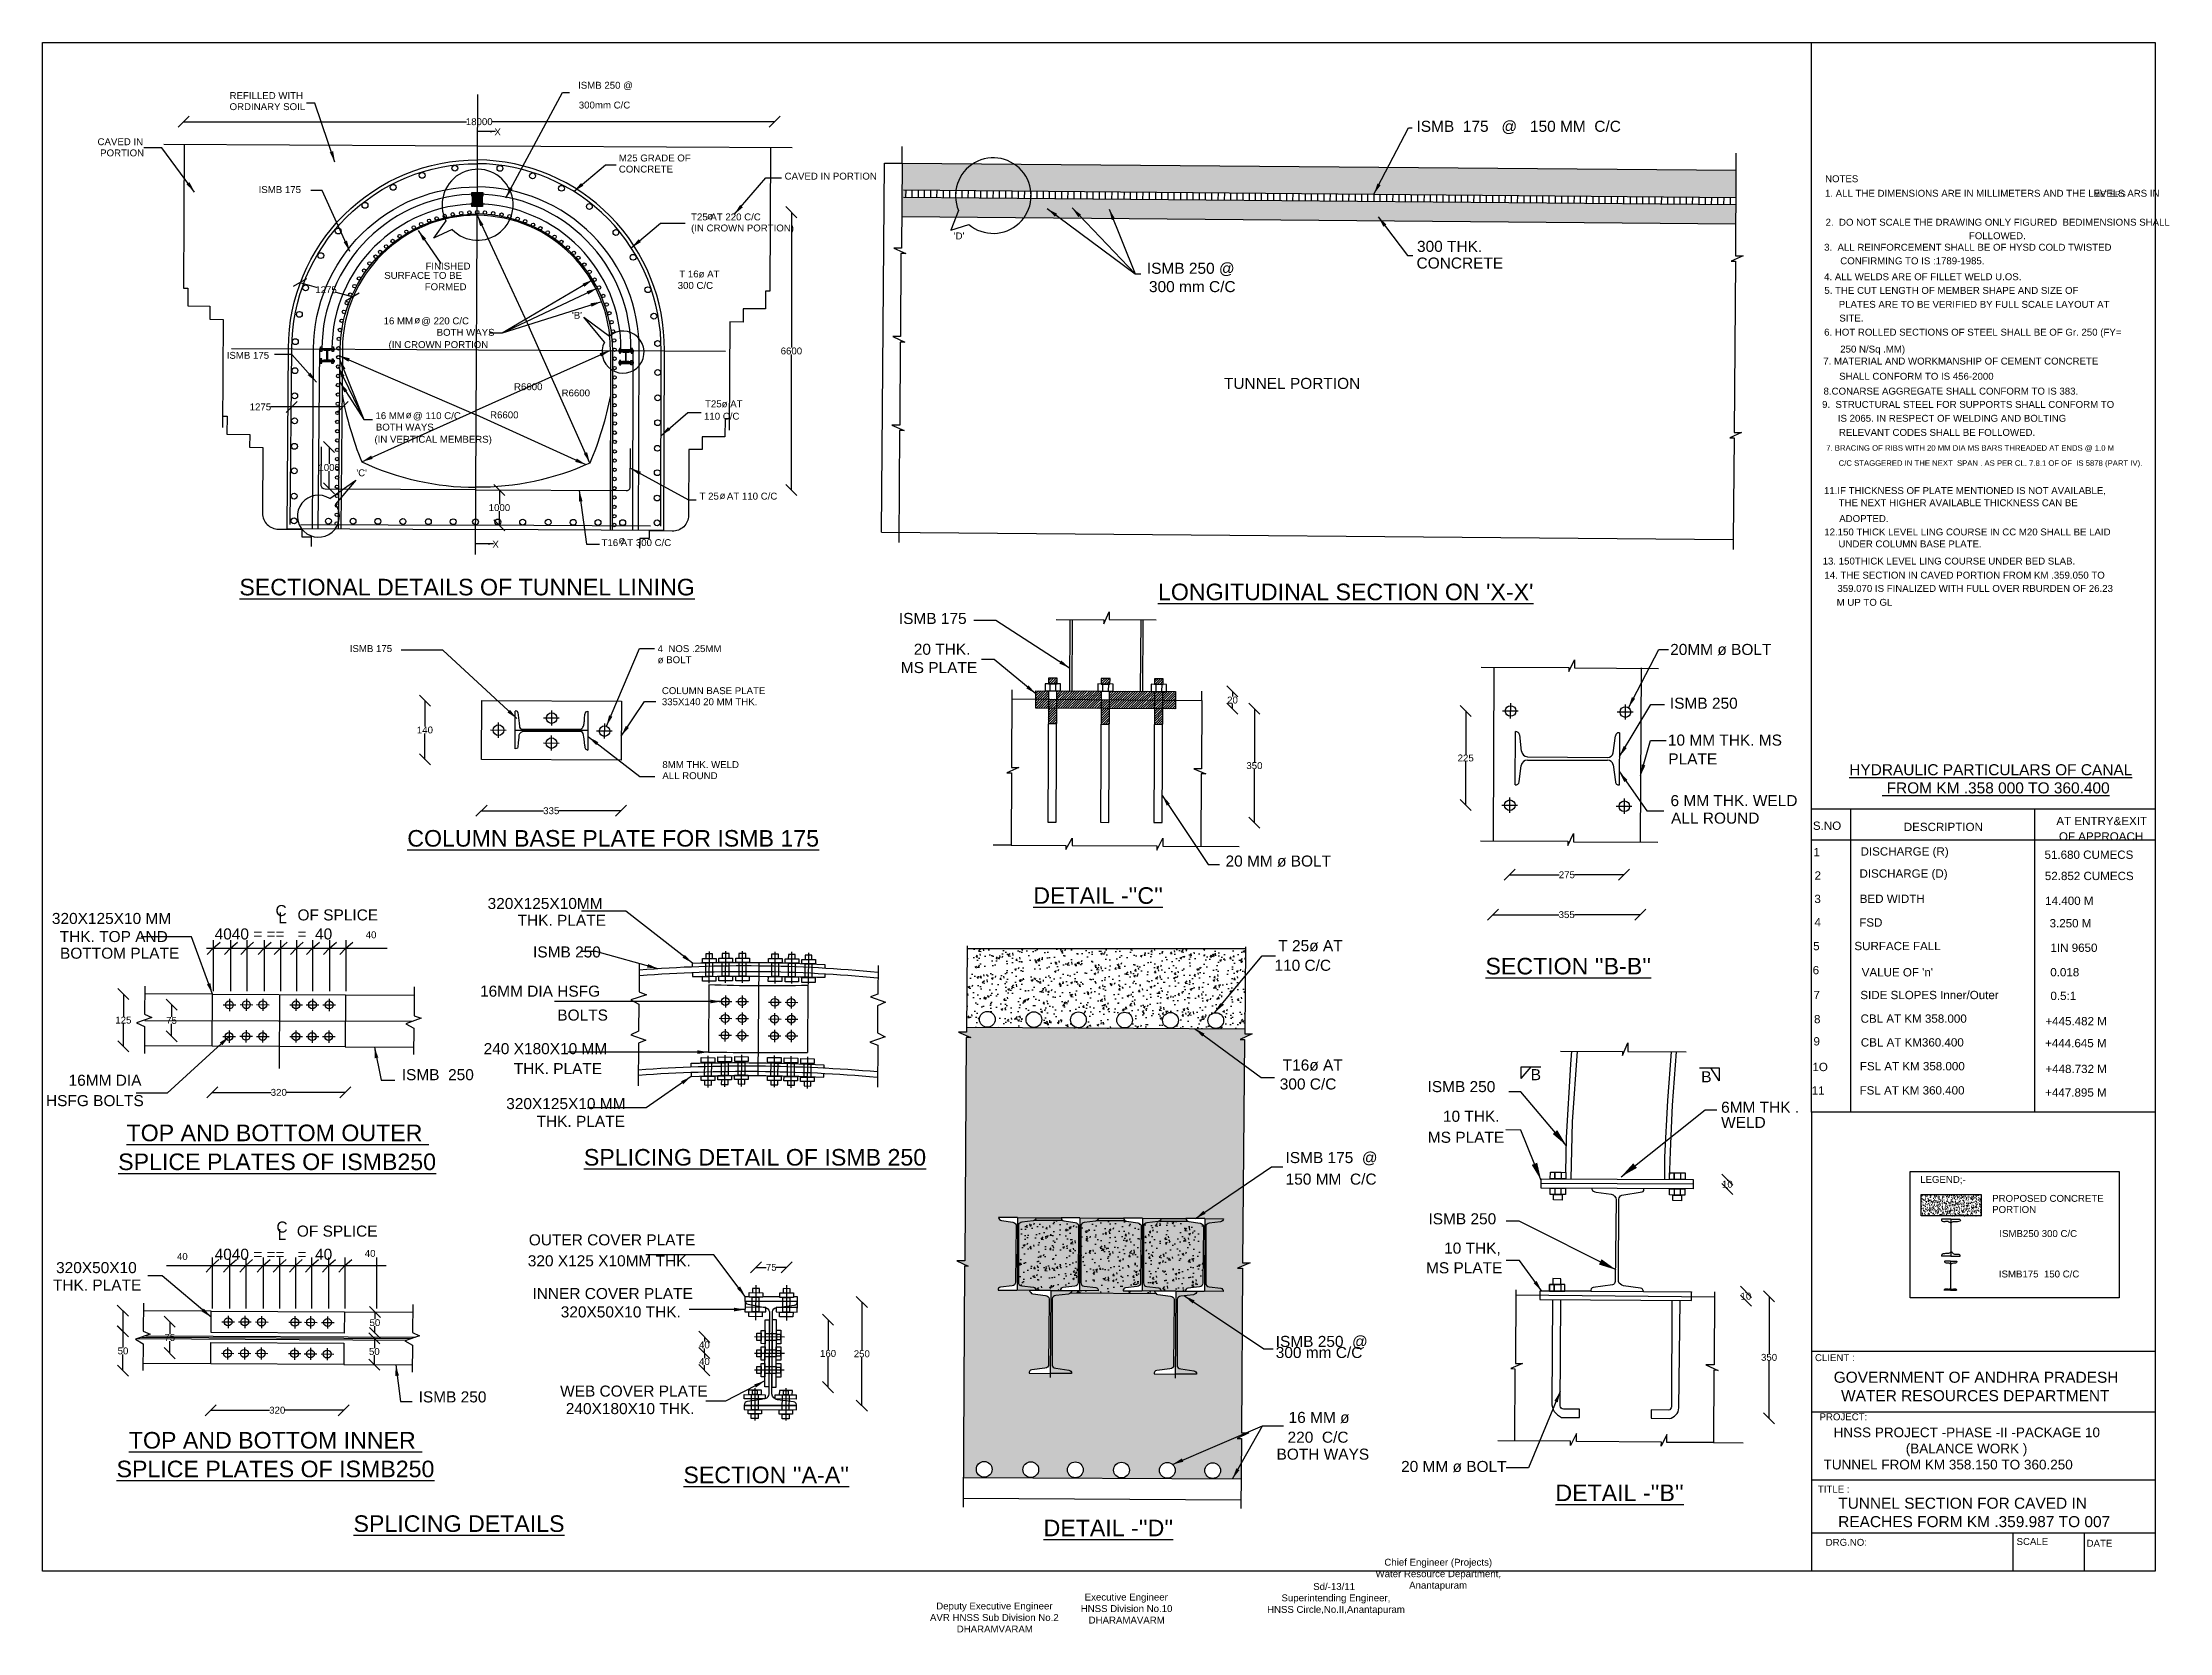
# Model space of a CAD drawing. Header units: millimetres. Extents: x -6546240 to -6538541, y 11661302 to 11667058.
import ezdxf

# ---------------------------------------------------------------- set-up
doc = ezdxf.new("R2010")
doc.units = ezdxf.units.MM
doc.header["$MEASUREMENT"] = 0
doc.layers.add('DIMENSION', color=7, linetype='Continuous')
doc.layers.add('TEXT', color=7, linetype='Continuous')
doc.styles.get("Standard").update_dxf_attribs({"font": 'arial.ttf', "height": 25})
doc.dimstyles.get("Standard").update_dxf_attribs({"dimtxt": 200, "dimasz": 110, "dimexe": 0.18, "dimexo": 0.0625, "dimgap": 0.09, "dimtad": 0, "dimtih": 1, "dimtoh": 1, "dimdec": 0, "dimzin": 0, "dimdsep": 46, "dimtxsty": 'Standard', "dimblk": 'OBLIQUE', "dimcen": 0.09, "dimse1": 1, "dimse2": 1, "dimadec": 0, "dimazin": 0, "dimtfac": 1, "dimtdec": 0, "dimtofl": 0, "dimtmove": 0, "dimatfit": 3, "dimfxl": 1, "dimtolj": 1, "dimtzin": 0, "dimarcsym": 0})
pattern_1 = [(50, (0, 0), (1.4345203652, -0.12550426997), [0.15, -1.65]), (355, (0, 0), (-0.27750266723, 1.5043842674), [0.12, -1.32]), (100.4514, (0.1195, -0.0105), (1.15701876343, 1.37887908412), [0.12748038, -1.402284224]), (46.1842, (0, 0.4), (2.13448209725, -0.33103802866), [0.225, -2.475]), (96.6356, (0.1779, 0.3724), (1.8693254111, 1.9482357418), [0.191220576, -2.103426]), (351.1842, (0, 0.4), (1.86932389027, 1.94823720185), [0.18, -1.98]), (21, (0.2, 0.3), (1.19381410424, -0.80523778133), [0.15, -1.65]), (326, (0.2, 0.3), (0.48663066384, 1.4503000901), [0.12, -1.32]), (71.4514, (0.2995, 0.2329), (1.68044525716, 0.64506099342), [0.12748038, -1.402284224]), (37.5, (0, 0), (0.024319710635, 0.665787707663), [0, -1.304, 0, -1.34, 0, -1.325]), (7.5, (0, 0), (0.526139074884, 0.788823423765), [0, -0.764, 0, -1.274, 0, -0.505]), (327.5, (-0.446, 0), (1.067644872345, -0.045109743469), [0, -0.5, 0, -1.56, 0, -2.07]), (317.5, (-0.646, 0), (1.166372338685, 0.200209964665), [0, -0.65, 0, -1.036, 0, -1.47])]
pattern_2 = [(50, (0, 0), (71.72601826, -6.2752135), [7.5, -82.5]), (355, (0, 0), (-13.87513336, 75.21921337), [6, -66]), (100.4514, (5.98, -0.52), (57.85093817, 68.9439542), [6.374019, -70.1142112]), (46.1842, (0, 20), (106.72410486, -16.55190143), [11.25, -123.75]), (96.6356, (8.89, 18.62), (93.46627055, 97.4117871), [9.5610288, -105.1713]), (351.1842, (0, 20), (93.4661945, 97.4118601), [9, -99]), (21, (10, 15), (59.6907052, -40.26188907), [7.5, -82.5]), (326, (10, 15), (24.3315332, 72.5150045), [6, -66]), (71.4514, (14.974, 11.645), (84.02226286, 32.25304967), [6.374019, -70.1142112]), (37.5, (0, 0), (1.21598553, 33.289385383), [0, -65.2, 0, -67, 0, -66.25]), (7.5, (0, 0), (26.30695374, 39.44117119), [0, -38.2, 0, -63.7, 0, -25.25]), (327.5, (-22.3, 0), (53.382243617, -2.255487173), [0, -25, 0, -78, 0, -103.5]), (317.5, (-32.3, 0), (58.31861693, 10.01049823), [0, -32.5, 0, -51.8, 0, -73.5])]
pattern_3 = [(45, (0, 0), (-4.4194173824, 4.4194173824), [])]

msp = doc.modelspace()

# ---------------------------------------------------------------- texts
at = {"layer": 'DIMENSION', "color": 0}
for s, p in [('3.  ALL REINFORCEMENT SHALL BE OF HYSD COLD TWISTED', (-6539791.4, 11666304.2)), ('CONFIRMING TO IS :1789-1985.', (-6539733, 11666255)), ('4. ALL WELDS ARE OF FILLET WELD U.OS.', (-6539791.4, 11666197.4)), ('5. THE CUT LENGTH OF MEMBER SHAPE AND SIZE OF ', (-6539790.6, 11666147.9)), ('PLATES ARE TO BE VERIFIED BY FULL SCALE LAYOUT AT ', (-6539738.6, 11666097.5)), ('SITE.', (-6539736.3, 11666047.8)), ('6. HOT ROLLED SECTIONS OF STEEL SHALL BE OF Gr. 250 (FY=', (-6539791.4, 11665996.7)), ('7. MATERIAL AND WORKMANSHIP OF CEMENT CONCRETE', (-6539794.4, 11665892.1)), ('250 N/Sq .MM)', (-6539733, 11665935.5)), ('SHALL CONFORM TO IS 456-2000', (-6539736.9, 11665837.1)), ('9.  STRUCTURAL STEEL FOR SUPPORTS SHALL CONFORM TO ', (-6539798.9, 11665735.2)), ('8.CONARSE AGGREGATE SHALL CONFORM TO IS 383.', (-6539793.5, 11665783.3)), ('IS 2065. IN RESPECT OF WELDING AND BOLTING', (-6539741.8, 11665685)), ('RELEVANT CODES SHALL BE FOLLOWED.', (-6539737.8, 11665633.9)), ('11.IF THICKNESS OF PLATE MENTIONED IS NOT AVAILABLE,', (-6539792, 11665423.2)), ('THE NEXT HIGHER AVAILABLE THICKNESS CAN BE', (-6539738.8, 11665379.1)), ('12.150 THICK LEVEL LING COURSE IN CC M20 SHALL BE LAID ', (-6539790.9, 11665273.5)), ('ADOPTED.', (-6539736.7, 11665321.9)), ('UNDER COLUMN BASE PLATE.', (-6539739.4, 11665230.3)), ('13. 150THICK LEVEL LING COURSE UNDER BED SLAB.', (-6539796.8, 11665168.1)), ('14. THE SECTION IN CAVED PORTION FROM KM .359.050 TO ', (-6539790.4, 11665117.1)), ('M UP TO GL', (-6539746.1, 11665018.8)), ('359.070 IS FINALIZED WITH FULL OVER RBURDEN OF 26.23 ', (-6539743.4, 11665069)), ('40', (-6545070.4, 11663815.1)), ('40', (-6545753.4, 11662650.4)), ('40', (-6545073.7, 11662661.6)), ('CLIENT :', (-6539824.5, 11662284.3)), ('PROJECT:', (-6539808, 11662070.2)), ('TITLE :', (-6539813.9, 11661808.2)), ('DRG.NO:', (-6539785.7, 11661615.8)), ('SCALE', (-6539094.8, 11661618.8)), ('DATE ', (-6538841.3, 11661612.5)), ('Sd/-13/11', (-6541640.7, 11661455.9))]:
    msp.add_text(s, height=25, dxfattribs=at).set_placement(p)
at = {"layer": 'DIMENSION', "color": 0, "char_height": 25, "attachment_point": 1}
for s, insert, width in [('\\pi33.544;Chief Engineer (Projects) \\P\\pi1.7906;Water Resource Department, \\P\\pi123.41;Anantapuram', (-6541416.8, 11661568.8), 454.246), ('\\pi74.982;Executive Engineer  \\P\\pi60.58;HNSS Division No.10 \\P\\pi89.195;DHARAMAVARM ', (-6542542.8, 11661442.6), 448.599), ('\\pi54.673;Superintending Engineer, \\P\\pi2.5239;HNSS Circle,No.II,Anantapuram', (-6541810.3, 11661439.7), 498.84), ('\\pi23.414;Deputy Executive Engineer \\P\\pi0.94645;AVR HNSS Sub Division No.2 \\P\\pi97.843;DHARAMVARAM', (-6543028.8, 11661410.3), 465.894)]:
    msp.add_mtext(s, dxfattribs=dict(at, insert=insert, width=width))
at = {"layer": 'TEXT', "color": 0}
for s, height, p in [('ISMB 250 @', 25, (-6544301.5, 11666890.6)), ('ORDINARY SOIL', 25, (-6545563.1, 11666813.2)), ('REFILLED WITH', 25, (-6545563.1, 11666853.4)), ('300mm C/C', 25, (-6544299, 11666819)), ('X', 25, (-6544604.5, 11666721.7)), ('ISMB  175   @   150 MM  C/C', 40, (-6541266.8, 11666734.5)), ('CAVED IN ', 25, (-6546041, 11666686.2)), ('PORTION', 25, (-6546031.6, 11666645.8)), ('CONCRETE', 25, (-6544154.1, 11666587.2)), ('M25 GRADE OF ', 25, (-6544154.1, 11666627.3)), ('CAVED IN PORTION', 25, (-6543554, 11666561.6)), ('ISMB 175', 25, (-6545457.9, 11666512.9)), ('1. ALL THE DIMENSIONS ARE IN MILLIMETERS AND THE LEVELS ARS IN ', 25, (-6539788.4, 11666499.6)), ('NOTES', 25, (-6539788, 11666552.2)), ('    METERS ', 20, (-6538846.9, 11666499.6)), ('T25 AT 220 C/C ', 25, (-6543892.6, 11666414)), ('ø', 25, (-6543834.8, 11666417.7)), ('(IN CROWN PORTION)', 25, (-6543892.6, 11666373.9)), ("'D'", 25, (-6542941.9, 11666345.1)), ('2.  DO NOT SCALE THE DRAWING ONLY FIGURED  BEDIMENSIONS SHALL ', 25, (-6539786, 11666394.8)), ('    FOLLOWED.', 25, (-6539306.1, 11666345.8)), ('CONCRETE', 40, (-6541266.7, 11666239.5)), ('300 THK. ', 40, (-6541265, 11666299.9)), ('SURFACE TO BE ', 25, (-6545003.2, 11666202.3)), ('  FINISHED', 25, (-6544873.4, 11666236)), ('T 16ø AT', 25, (-6543935.3, 11666207.5)), ('ISMB 250 @', 40, (-6542242.8, 11666220.5)), ('300 mm C/C', 40, (-6542235.2, 11666154.2)), ('FORMED', 25, (-6544856.7, 11666161.2)), ('300 C/C', 25, (-6543941, 11666165.9)), ('16 MM   @ 220 C/C', 25, (-6545005.6, 11666037.6)), ('ø', 25, (-6544894.3, 11666041.3)), ("'B'", 25, (-6544323.9, 11666057.8)), ('(IN CROWN PORTION', 25, (-6544987.7, 11665951.8)), ('BOTH WAYS', 25, (-6544813.5, 11665996.2)), ('ISMB 175', 25, (-6545573.3, 11665912.9)), ('R6600', 25, (-6544533.5, 11665799.3)), ('TUNNEL PORTION ', 40, (-6541964, 11665803.8)), ('R6600', 25, (-6544361.3, 11665776.7)), ('T25ø AT ', 25, (-6543842.1, 11665737.3)), ('16 MM   @ 110 C/C', 25, (-6545035.1, 11665694.5)), ('BOTH WAYS', 25, (-6545033.7, 11665653.2)), ('ø', 25, (-6544925.8, 11665697.9)), ('R6600', 25, (-6544620.1, 11665697.4)), ('110 C/C', 25, (-6543845.7, 11665692.5)), ('(IN VERTICAL MEMBERS)', 25, (-6545038.6, 11665609)), ('7. BRACING OF RIBS WITH 20 MM DIA MS BARS THREADED AT ENDS @ 1.0 M', 20, (-6539783.8, 11665580)), ("'C'", 25, (-6545104.3, 11665487.6)), ('C/C STAGGERED IN THE NEXT  SPAN . AS PER CL. 7.8.1 OF OF  IS 5878 (PART IV).', 20, (-6539738.8, 11665525.4)), ('T 25   AT 110 C/C', 25, (-6543861.9, 11665403.1)), ('ø', 25, (-6543789.5, 11665405.3)), ('X', 25, (-6544611.7, 11665228.9)), ('T16 AT 300 C/C', 25, (-6544216.7, 11665234.9)), ('ø', 25, (-6544155, 11665244.3)), ('%%USECTIONAL DETAILS OF TUNNEL LINING', 60, (-6545527.6, 11665056.4)), ("%%ULONGITUDINAL SECTION ON 'X-X'", 60, (-6542202.6, 11665038.9)), ('ISMB 175 ', 40, (-6543140.6, 11664952.8)), ('ISMB 175', 25, (-6545128, 11664851.3)), ('ø BOLT', 25, (-6544013.6, 11664810.9)), ('4  NOS .25MM', 25, (-6544013.6, 11664851.1)), ('MS PLATE', 40, (-6543133.4, 11664775.2)), ('20 THK.', 40, (-6543086.5, 11664841.5)), ('20MM ø BOLT ', 40, (-6540348.6, 11664840.7)), ('335X140 20 MM THK.', 25, (-6543998.3, 11664658.8)), ('COLUMN BASE PLATE ', 25, (-6543998.3, 11664699)), ('ISMB 250', 40, (-6540349.5, 11664646.1)), ('10 MM THK. MS', 40, (-6540356.8, 11664512.5)), ('8MM THK. WELD ', 25, (-6543996.6, 11664431.3)), ('PLATE', 40, (-6540355.5, 11664444.5)), ('%%UHYDRAULIC PARTICULARS OF CANAL', 40, (-6539700.4, 11664405.2)), ('ALL ROUND', 25, (-6543996.6, 11664391.2)), ('%%U FROM KM .358 000 TO 360.400', 40, (-6539580.8, 11664339.5)), ('ALL ROUND', 40, (-6540345.4, 11664230)), ('6 MM THK. WELD ', 40, (-6540347.4, 11664293.5)), ('%%UCOLUMN BASE PLATE FOR ISMB 175', 60, (-6544919.8, 11664146.9)), ('S.NO', 30, (-6539832.1, 11664207.6)), ('DESCRIPTION', 30, (-6539503, 11664203.2)), ('AT ENTRY&EXIT', 30, (-6538950.8, 11664224.7)), ('OF APPROACH', 30, (-6538941.5, 11664168.8)), ('1', 30, (-6539830.2, 11664112)), ('DISCHARGE (R)', 30, (-6539659.5, 11664114.5)), ('51.680 CUMECS', 30, (-6538993.5, 11664102.6)), ('20 MM ø BOLT', 40, (-6541958, 11664074.7)), ('2', 30, (-6539826, 11664027.4)), ('DISCHARGE (D)', 30, (-6539663.4, 11664034.5)), ('52.852 CUMECS', 30, (-6538992.4, 11664025.7)), ("%%UDETAIL -''C''", 60, (-6542653.8, 11663939.8)), ('3', 30, (-6539826.7, 11663942.7)), ('BED WIDTH', 30, (-6539662.5, 11663943.1)), ('14.400 M', 30, (-6538991.1, 11663935.9)), ('320X125X10 MM', 40, (-6546206.2, 11663866.8)), ('C', 40, (-6545396.7, 11663895.4)), ('L', 40, (-6545386.5, 11663869)), ('OF SPLICE', 40, (-6545317.2, 11663879.6)), ('320X125X10MM ', 40, (-6544629.1, 11663921)), ('THK. PLATE', 40, (-6544520.7, 11663860.3)), ('4', 30, (-6539826.3, 11663858.5)), ('FSD', 30, (-6539664.2, 11663857.3)), ('THK. TOP AND ', 40, (-6546177.8, 11663801.4)), ('4040 = ==   =  40', 40, (-6545617.2, 11663810.8)), ('T 25ø AT ', 40, (-6541767.1, 11663768.3)), ('3.250 M', 30, (-6538975.3, 11663854.5)), ('BOTTOM PLATE', 40, (-6546176.8, 11663741.1)), ('ISMB 250', 40, (-6544464.6, 11663745.6)), ('110 C/C', 40, (-6541781, 11663697.3)), ("%%USECTION ''B-B''", 60, (-6541017.3, 11663684.2)), ('5', 30, (-6539831.1, 11663771.8)), ('SURFACE FALL', 30, (-6539681.7, 11663772.1)), ('1IN 9650', 30, (-6538972.2, 11663765.8)), ('6', 30, (-6539832.8, 11663684.8)), ("VALUE OF 'n'", 30, (-6539655.4, 11663676.9)), ('0.018', 30, (-6538972.8, 11663677.3)), ('16MM DIA HSFG ', 40, (-6544656.5, 11663603.6)), ('7', 30, (-6539829.9, 11663594.8)), ('SIDE SLOPES Inner/Outer', 30, (-6539660.3, 11663594.7)), ('0.5:1', 30, (-6538972.3, 11663591.6)), ('BOLTS', 40, (-6544376.8, 11663517.1)), ('8', 30, (-6539828, 11663507.4)), ('CBL AT KM 358.000', 30, (-6539659.4, 11663509.3)), ('+445.482 M', 30, (-6538990.5, 11663500)), ('240 X180X10 MM ', 40, (-6544643.4, 11663395.5)), ('9', 30, (-6539829.9, 11663427.1)), ('CBL AT KM360.400', 30, (-6539658.6, 11663423.2)), ('+444.645 M', 30, (-6538991.5, 11663420.6)), ('THK. PLATE', 40, (-6544534.4, 11663323.2)), ('T16ø AT ', 40, (-6541751.2, 11663336.3)), ('1O', 30, (-6539833.8, 11663334.2)), ('FSL AT KM 358.000', 30, (-6539662, 11663337)), ('+448.732 M', 30, (-6538990.5, 11663327.2)), ('16MM DIA ', 40, (-6546145.8, 11663281.1)), ('ISMB  250', 40, (-6544939.8, 11663301.3)), ('300 C/C', 40, (-6541761.8, 11663267.6)), ('ISMB 250', 40, (-6541226.9, 11663258.1)), ('B', 40, (-6540853.3, 11663301.3)), ('B', 40, (-6540236.3, 11663293.6)), ('11', 30, (-6539836.4, 11663249)), ('FSL AT KM 360.400', 30, (-6539663, 11663249.5)), ('+447.895 M', 30, (-6538991.2, 11663241.8)), ('HSFG BOLTS', 40, (-6546227.6, 11663207.3)), ('320X125X10 MM', 40, (-6544561.7, 11663196.5)), ('6MM THK .', 40, (-6540164.3, 11663183.3)), ('%%UTOP AND BOTTOM OUTER ', 60, (-6545936, 11663080.5)), ('THK. PLATE', 40, (-6544452, 11663132.4)), ('10 THK.', 40, (-6541171.1, 11663150.8)), ('WELD', 40, (-6540164.3, 11663128.4)), ('%%USPLICING DETAIL OF ISMB 250', 60, (-6544280.7, 11662992.2)), ('ISMB 175  @ ', 40, (-6541741, 11663001.2)), ('MS PLATE', 40, (-6541225.8, 11663074.7)), ('%%USPLICE PLATES OF ISMB250', 60, (-6545966.3, 11662975.9)), ('150 MM  C/C', 40, (-6541740.5, 11662923.2)), ('LEGEND;-', 25, (-6539443.8, 11662929.5)), ('PROPOSED CONCRETE', 25, (-6539183.1, 11662861)), ('ISMB 250', 40, (-6541223.7, 11662779.5)), ('PORTION', 25, (-6539183.1, 11662820.8)), ('C', 40, (-6545393.5, 11662749.7)), ('L', 40, (-6545389, 11662722.8)), ('OF SPLICE', 40, (-6545319.5, 11662735)), ('OUTER COVER PLATE', 40, (-6544479.9, 11662703.3)), ('ISMB250 300 C/C', 25, (-6539157.1, 11662733.6)), ('4040 = ==   =  40', 40, (-6545617.2, 11662651.2)), ('320 X125 X10MM THK.', 40, (-6544483.7, 11662627.4)), ('10 THK,', 40, (-6541166.9, 11662673.3)), ('THK. PLATE', 40, (-6546202.5, 11662539.7)), ('320X50X10', 40, (-6546191.1, 11662602.8)), ('MS PLATE', 40, (-6541232.4, 11662602.2)), ('ISMB175  150 C/C', 25, (-6539158.9, 11662587.2)), ('INNER COVER PLATE', 40, (-6544466.8, 11662509)), ('320X50X10 THK.', 40, (-6544364.4, 11662442.5)), ('ISMB 250  @ ', 40, (-6541776.4, 11662335.7)), ('300 mm C/C', 40, (-6541776.4, 11662295.6)), ('WEB COVER PLATE', 40, (-6544366.7, 11662155.8)), ('ISMB 250', 40, (-6544878.7, 11662134.8)), ('240X180X10 THK.', 40, (-6544346, 11662092.4)), ('16 MM ø ', 40, (-6541729.8, 11662060.5)), ('%%UTOP AND BOTTOM INNER ', 60, (-6545927.7, 11661967.8)), ('BOTH WAYS', 40, (-6541773.5, 11661927.5)), ('220  C/C', 40, (-6541733.5, 11661988.9)), ('%%USPLICE PLATES OF ISMB250', 60, (-6545972.2, 11661863.9)), ("%%USECTION ''A-A''", 60, (-6543920.3, 11661842.4)), ('20 MM ø BOLT', 40, (-6541322.7, 11661882.9)), ("%%UDETAIL -''B''", 60, (-6540764.1, 11661777.5)), ('%%USPLICING DETAILS', 60, (-6545114.5, 11661666)), ("%%UDETAIL -''D''", 60, (-6542616.7, 11661650.3))]:
    msp.add_text(s, height=height, dxfattribs=at).set_placement(p)
at = {"layer": 'TEXT', "color": 0, "attachment_point": 1}
for s, insert, char_height, width in [('\\pi28.407;GOVERNMENT OF ANDHRA PRADESH  \\P\\pi55.078;WATER RESOURCES DEPARTMENT ', (-6539785.2, 11662246), 40, 1080.115), ('\\pi36.179;HNSS PROJECT -PHASE -II -PACKAGE 10       \\P\\pi297.63;(BALANCE WORK ) \\P\\pi0;TUNNEL FROM KM 358.150 TO 360.250', (-6539793.5, 11662043.9), 35, 1030.632), ('TUNNEL SECTION FOR CAVED IN \\PREACHES FORM KM .359.987 TO 007', (-6539740.4, 11661789.9), 40, 1030.632)]:
    msp.add_mtext(s, dxfattribs=dict(at, insert=insert, char_height=char_height, width=width))

# ---------------------------------------------------------------- blocks, each defined once
blk = doc.blocks.new('_Oblique')
at = {"color": 0, "linetype": 'ByBlock', "lineweight": -2}
blk.add_line((-0.5, -0.5), (0.5, 0.5), dxfattribs=at)
blk = doc.blocks.new('*D26')
at = {"layer": 'Defpoints', "color": 0, "transparency": 16777216}
for p in [(-6545729, 11666779.1), (-6543589.7, 11666779.1), (-6543589.7, 11666771.1)]:
    blk.add_point(p, dxfattribs=at)
at = {"layer": 'DIMENSION', "color": 0, "lineweight": -2, "transparency": 16777216}
for p, q in [((-6545729, 11666771.1), (-6544705.3, 11666771.1)), ((-6543589.7, 11666771.1), (-6544613.5, 11666771.1))]:
    blk.add_line(p, q, dxfattribs=at)
at = {"layer": 'DIMENSION', "color": 0, "lineweight": -2, "transparency": 16777216, "xscale": 40, "yscale": 40, "zscale": 40, "rotation": 180}
blk.add_blockref('_Oblique', (-6545729, 11666771.1), dxfattribs=at)
at = {"layer": 'DIMENSION', "color": 0, "lineweight": -2, "transparency": 16777216, "xscale": 40, "yscale": 40, "zscale": 40}
blk.add_blockref('_Oblique', (-6543589.7, 11666771.1), dxfattribs=at)
at = {"layer": 'DIMENSION', "color": 0, "transparency": 16777216, "insert": (-6544659.4, 11666771.1), "char_height": 25, "attachment_point": 5}
blk.add_mtext('\\A1;18000', dxfattribs=at)
blk = doc.blocks.new('*D27')
at = {"layer": 'Defpoints', "color": 0, "transparency": 16777216}
for p in [(-6545316, 11666162.3), (-6545118.8, 11666137.1), (-6545125.9, 11666110.8)]:
    blk.add_point(p, dxfattribs=at)
at = {"layer": 'DIMENSION', "color": 0, "lineweight": -2, "transparency": 16777216}
for p, q in [((-6545308.9, 11666188.6), (-6545250.2, 11666172.7)), ((-6545118.8, 11666137.1), (-6545177.5, 11666153))]:
    blk.add_line(p, q, dxfattribs=at)
at = {"layer": 'DIMENSION', "color": 0, "lineweight": -2, "transparency": 16777216, "xscale": 40, "yscale": 40, "zscale": 40}
for p, rotation in [((-6545308.9, 11666188.6), 164.8344272730899), ((-6545118.8, 11666137.1), 344.8344272730899)]:
    blk.add_blockref('_Oblique', p, dxfattribs=dict(at, rotation=rotation))
at = {"layer": 'DIMENSION', "color": 0, "transparency": 16777216, "insert": (-6545213.8, 11666162.8), "char_height": 25, "attachment_point": 5}
blk.add_mtext('\\A1;1275', dxfattribs=at)
blk = doc.blocks.new('*D28')
at = {"layer": 'Defpoints', "color": 0, "transparency": 16777216}
for p in [(-6544650.2, 11664675.6), (-6544856, 11664462.5), (-6544651.3, 11664462.5)]:
    blk.add_point(p, dxfattribs=at)
at = {"layer": 'DIMENSION', "color": 0, "lineweight": -2, "transparency": 16777216}
for p, q in [((-6544856, 11664675.6), (-6544856, 11664581.9)), ((-6544856, 11664462.5), (-6544856, 11664556.2))]:
    blk.add_line(p, q, dxfattribs=at)
at = {"layer": 'DIMENSION', "color": 0, "lineweight": -2, "transparency": 16777216, "xscale": 40, "yscale": 40, "zscale": 40}
for p, rotation in [((-6544856, 11664675.6), 90), ((-6544856, 11664462.5), 270)]:
    blk.add_blockref('_Oblique', p, dxfattribs=dict(at, rotation=rotation))
at = {"layer": 'DIMENSION', "color": 0, "transparency": 16777216, "insert": (-6544856, 11664569), "char_height": 25, "attachment_point": 5}
blk.add_mtext('\\A1;140', dxfattribs=at)
blk = doc.blocks.new('*D29')
at = {"layer": 'Defpoints', "color": 0, "transparency": 16777216}
for p in [(-6545625, 11663613.2), (-6545947.5, 11663424.2), (-6545626, 11663424.2)]:
    blk.add_point(p, dxfattribs=at)
at = {"layer": 'DIMENSION', "color": 0, "lineweight": -2, "transparency": 16777216}
for p, q in [((-6545947.5, 11663613.2), (-6545947.5, 11663531.5)), ((-6545947.5, 11663424.2), (-6545947.5, 11663505.8))]:
    blk.add_line(p, q, dxfattribs=at)
at = {"layer": 'DIMENSION', "color": 0, "lineweight": -2, "transparency": 16777216, "xscale": 40, "yscale": 40, "zscale": 40}
for p, rotation in [((-6545947.5, 11663613.2), 90), ((-6545947.5, 11663424.2), 270)]:
    blk.add_blockref('_Oblique', p, dxfattribs=dict(at, rotation=rotation))
at = {"layer": 'DIMENSION', "color": 0, "transparency": 16777216, "insert": (-6545947.5, 11663518.7), "char_height": 25, "attachment_point": 5}
blk.add_mtext('\\A1;125', dxfattribs=at)
blk = doc.blocks.new('*D30')
at = {"layer": 'Defpoints', "color": 0, "transparency": 16777216}
for p in [(-6545625.2, 11663575.1), (-6545773.2, 11663460.2), (-6545625.8, 11663460.2)]:
    blk.add_point(p, dxfattribs=at)
at = {"layer": 'DIMENSION', "color": 0, "lineweight": -2, "transparency": 16777216}
for p, q in [((-6545773.2, 11663575.1), (-6545773.2, 11663530.5)), ((-6545773.2, 11663460.2), (-6545773.2, 11663504.9))]:
    blk.add_line(p, q, dxfattribs=at)
at = {"layer": 'DIMENSION', "color": 0, "lineweight": -2, "transparency": 16777216, "xscale": 40, "yscale": 40, "zscale": 40}
for p, rotation in [((-6545773.2, 11663575.1), 90), ((-6545773.2, 11663460.2), 270)]:
    blk.add_blockref('_Oblique', p, dxfattribs=dict(at, rotation=rotation))
at = {"layer": 'DIMENSION', "color": 0, "transparency": 16777216, "insert": (-6545773.2, 11663517.7), "char_height": 25, "attachment_point": 5}
blk.add_mtext('\\A1;75', dxfattribs=at)
blk = doc.blocks.new('*D31')
at = {"layer": 'Defpoints', "color": 0, "transparency": 16777216}
for p in [(-6545626, 11663424.2), (-6545144.1, 11663421.6), (-6545144.1, 11663257.1)]:
    blk.add_point(p, dxfattribs=at)
at = {"layer": 'DIMENSION', "color": 0, "lineweight": -2, "transparency": 16777216}
for p, q in [((-6545626, 11663257.1), (-6545412.7, 11663257.1)), ((-6545144.1, 11663257.1), (-6545357.4, 11663257.1))]:
    blk.add_line(p, q, dxfattribs=at)
at = {"layer": 'DIMENSION', "color": 0, "lineweight": -2, "transparency": 16777216, "xscale": 40, "yscale": 40, "zscale": 40, "rotation": 180}
blk.add_blockref('_Oblique', (-6545626, 11663257.1), dxfattribs=at)
at = {"layer": 'DIMENSION', "color": 0, "lineweight": -2, "transparency": 16777216, "xscale": 40, "yscale": 40, "zscale": 40}
blk.add_blockref('_Oblique', (-6545144.1, 11663257.1), dxfattribs=at)
at = {"layer": 'DIMENSION', "color": 0, "transparency": 16777216, "insert": (-6545385, 11663257.1), "char_height": 25, "attachment_point": 5}
blk.add_mtext('\\A1;320', dxfattribs=at)
blk = doc.blocks.new('*D32')
at = {"layer": 'Defpoints', "color": 0, "transparency": 16777216}
for p in [(-6544651.3, 11664462.5), (-6544146.1, 11664459.8), (-6544146.1, 11664276.7)]:
    blk.add_point(p, dxfattribs=at)
at = {"layer": 'DIMENSION', "color": 0, "lineweight": -2, "transparency": 16777216}
for p, q in [((-6544651.3, 11664276.7), (-6544426.5, 11664276.7)), ((-6544146.1, 11664276.7), (-6544370.9, 11664276.7))]:
    blk.add_line(p, q, dxfattribs=at)
at = {"layer": 'DIMENSION', "color": 0, "lineweight": -2, "transparency": 16777216, "xscale": 40, "yscale": 40, "zscale": 40, "rotation": 180}
blk.add_blockref('_Oblique', (-6544651.3, 11664276.7), dxfattribs=at)
at = {"layer": 'DIMENSION', "color": 0, "lineweight": -2, "transparency": 16777216, "xscale": 40, "yscale": 40, "zscale": 40}
blk.add_blockref('_Oblique', (-6544146.1, 11664276.7), dxfattribs=at)
at = {"layer": 'DIMENSION', "color": 0, "transparency": 16777216, "insert": (-6544398.7, 11664276.7), "char_height": 25, "attachment_point": 5}
blk.add_mtext('\\A1;335', dxfattribs=at)
blk = doc.blocks.new('*D33')
at = {"layer": 'Defpoints', "color": 0, "transparency": 16777216}
for p in [(-6542139.2, 11664708.6), (-6542139.6, 11664645.9), (-6541933, 11664645.9)]:
    blk.add_point(p, dxfattribs=at)
at = {"layer": 'DIMENSION', "color": 0, "lineweight": -2, "transparency": 16777216}
for p, q in [((-6541933, 11664708.6), (-6541933, 11664690.1)), ((-6541933, 11664645.9), (-6541933, 11664664.4))]:
    blk.add_line(p, q, dxfattribs=at)
at = {"layer": 'DIMENSION', "color": 0, "lineweight": -2, "transparency": 16777216, "xscale": 40, "yscale": 40, "zscale": 40}
for p, rotation in [((-6541933, 11664708.6), 90), ((-6541933, 11664645.9), 270)]:
    blk.add_blockref('_Oblique', p, dxfattribs=dict(at, rotation=rotation))
at = {"layer": 'DIMENSION', "color": 0, "transparency": 16777216, "insert": (-6541933, 11664677.3), "char_height": 25, "attachment_point": 5}
blk.add_mtext('\\A1;20', dxfattribs=at)
blk = doc.blocks.new('*D34')
at = {"layer": 'Defpoints', "color": 0, "transparency": 16777216}
for p in [(-6542185.6, 11664646.2), (-6542187.8, 11664233.7), (-6541853.5, 11664233.7)]:
    blk.add_point(p, dxfattribs=at)
at = {"layer": 'DIMENSION', "color": 0, "lineweight": -2, "transparency": 16777216}
for p, q in [((-6541853.5, 11664646.2), (-6541853.5, 11664452.8)), ((-6541853.5, 11664233.7), (-6541853.5, 11664427.1))]:
    blk.add_line(p, q, dxfattribs=at)
at = {"layer": 'DIMENSION', "color": 0, "lineweight": -2, "transparency": 16777216, "xscale": 40, "yscale": 40, "zscale": 40}
for p, rotation in [((-6541853.5, 11664646.2), 90), ((-6541853.5, 11664233.7), 270)]:
    blk.add_blockref('_Oblique', p, dxfattribs=dict(at, rotation=rotation))
at = {"layer": 'DIMENSION', "color": 0, "transparency": 16777216, "insert": (-6541853.5, 11664440), "char_height": 25, "attachment_point": 5}
blk.add_mtext('\\A1;350', dxfattribs=at)
blk = doc.blocks.new('*D35')
at = {"layer": 'Defpoints', "color": 0, "transparency": 16777216}
for p in [(-6540926.3, 11664637.9), (-6541088.8, 11664297.3), (-6540928.1, 11664297.3)]:
    blk.add_point(p, dxfattribs=at)
at = {"layer": 'DIMENSION', "color": 0, "lineweight": -2, "transparency": 16777216}
for p, q in [((-6541088.8, 11664637.9), (-6541088.8, 11664480.5)), ((-6541088.8, 11664297.3), (-6541088.8, 11664454.8))]:
    blk.add_line(p, q, dxfattribs=at)
at = {"layer": 'DIMENSION', "color": 0, "lineweight": -2, "transparency": 16777216, "xscale": 40, "yscale": 40, "zscale": 40}
for p, rotation in [((-6541088.8, 11664637.9), 90), ((-6541088.8, 11664297.3), 270)]:
    blk.add_blockref('_Oblique', p, dxfattribs=dict(at, rotation=rotation))
at = {"layer": 'DIMENSION', "color": 0, "transparency": 16777216, "insert": (-6541088.8, 11664467.6), "char_height": 25, "attachment_point": 5}
blk.add_mtext('\\A1;225', dxfattribs=at)
blk = doc.blocks.new('*D36')
at = {"layer": 'Defpoints', "color": 0, "transparency": 16777216}
for p in [(-6540929.9, 11664297.1), (-6540515.5, 11664294.9), (-6540515.5, 11664044.9)]:
    blk.add_point(p, dxfattribs=at)
at = {"layer": 'DIMENSION', "color": 0, "lineweight": -2, "transparency": 16777216}
for p, q in [((-6540929.9, 11664044.9), (-6540750.7, 11664044.9)), ((-6540515.5, 11664044.9), (-6540694.7, 11664044.9))]:
    blk.add_line(p, q, dxfattribs=at)
at = {"layer": 'DIMENSION', "color": 0, "lineweight": -2, "transparency": 16777216, "xscale": 40, "yscale": 40, "zscale": 40, "rotation": 180}
blk.add_blockref('_Oblique', (-6540929.9, 11664044.9), dxfattribs=at)
at = {"layer": 'DIMENSION', "color": 0, "lineweight": -2, "transparency": 16777216, "xscale": 40, "yscale": 40, "zscale": 40}
blk.add_blockref('_Oblique', (-6540515.5, 11664044.9), dxfattribs=at)
at = {"layer": 'DIMENSION', "color": 0, "transparency": 16777216, "insert": (-6540722.7, 11664044.9), "char_height": 25, "attachment_point": 5}
blk.add_mtext('\\A1;275', dxfattribs=at)
blk = doc.blocks.new('*D37')
at = {"layer": 'Defpoints', "color": 0, "transparency": 16777216}
for p in [(-6540989.8, 11664167.9), (-6540456.9, 11664165.1), (-6540456.9, 11663900.5)]:
    blk.add_point(p, dxfattribs=at)
at = {"layer": 'DIMENSION', "color": 0, "lineweight": -2, "transparency": 16777216}
for p, q in [((-6540989.8, 11663900.5), (-6540751.1, 11663900.5)), ((-6540456.9, 11663900.5), (-6540695.5, 11663900.5))]:
    blk.add_line(p, q, dxfattribs=at)
at = {"layer": 'DIMENSION', "color": 0, "lineweight": -2, "transparency": 16777216, "xscale": 40, "yscale": 40, "zscale": 40, "rotation": 180}
blk.add_blockref('_Oblique', (-6540989.8, 11663900.5), dxfattribs=at)
at = {"layer": 'DIMENSION', "color": 0, "lineweight": -2, "transparency": 16777216, "xscale": 40, "yscale": 40, "zscale": 40}
blk.add_blockref('_Oblique', (-6540456.9, 11663900.5), dxfattribs=at)
at = {"layer": 'DIMENSION', "color": 0, "transparency": 16777216, "insert": (-6540723.3, 11663900.5), "char_height": 25, "attachment_point": 5}
blk.add_mtext('\\A1;355', dxfattribs=at)
blk = doc.blocks.new('*D38')
at = {"layer": 'Defpoints', "color": 0, "transparency": 16777216}
for p in [(-6540265.2, 11662907.5), (-6540265, 11662941.4), (-6540141.6, 11662907.5)]:
    blk.add_point(p, dxfattribs=at)
at = {"layer": 'DIMENSION', "color": 0, "lineweight": -2, "transparency": 16777216}
for p, q in [((-6540141.6, 11662941.4), (-6540141.6, 11662937.3)), ((-6540141.6, 11662907.5), (-6540141.6, 11662911.6))]:
    blk.add_line(p, q, dxfattribs=at)
at = {"layer": 'DIMENSION', "color": 0, "lineweight": -2, "transparency": 16777216, "xscale": 40, "yscale": 40, "zscale": 40}
for p, rotation in [((-6540141.6, 11662941.4), 90), ((-6540141.6, 11662907.5), 270)]:
    blk.add_blockref('_Oblique', p, dxfattribs=dict(at, rotation=rotation))
at = {"layer": 'DIMENSION', "color": 0, "transparency": 16777216, "insert": (-6540141.6, 11662924.4), "char_height": 25, "attachment_point": 5}
blk.add_mtext('\\A1;10', dxfattribs=at)
blk = doc.blocks.new('*D39')
at = {"layer": 'Defpoints', "color": 0, "transparency": 16777216}
for p in [(-6540271.1, 11662503.2), (-6540270.9, 11662535.2), (-6540074.6, 11662503.2)]:
    blk.add_point(p, dxfattribs=at)
at = {"layer": 'DIMENSION', "color": 0, "lineweight": -2, "transparency": 16777216}
for p, q in [((-6540074.6, 11662535.2), (-6540074.6, 11662532.1)), ((-6540074.6, 11662503.2), (-6540074.6, 11662506.4))]:
    blk.add_line(p, q, dxfattribs=at)
at = {"layer": 'DIMENSION', "color": 0, "lineweight": -2, "transparency": 16777216, "xscale": 40, "yscale": 40, "zscale": 40}
for p, rotation in [((-6540074.6, 11662535.2), 90), ((-6540074.6, 11662503.2), 270)]:
    blk.add_blockref('_Oblique', p, dxfattribs=dict(at, rotation=rotation))
at = {"layer": 'DIMENSION', "color": 0, "transparency": 16777216, "insert": (-6540074.6, 11662519.2), "char_height": 25, "attachment_point": 5}
blk.add_mtext('\\A1;10', dxfattribs=at)
blk = doc.blocks.new('*D40')
at = {"layer": 'Defpoints', "color": 0, "transparency": 16777216}
for p in [(-6540271, 11662518.4), (-6540417.6, 11662077.2), (-6539990.7, 11662077.2)]:
    blk.add_point(p, dxfattribs=at)
at = {"layer": 'DIMENSION', "color": 0, "lineweight": -2, "transparency": 16777216}
for p, q in [((-6539990.7, 11662518.4), (-6539990.7, 11662310.6)), ((-6539990.7, 11662077.2), (-6539990.7, 11662284.9))]:
    blk.add_line(p, q, dxfattribs=at)
at = {"layer": 'DIMENSION', "color": 0, "lineweight": -2, "transparency": 16777216, "xscale": 40, "yscale": 40, "zscale": 40}
for p, rotation in [((-6539990.7, 11662518.4), 90), ((-6539990.7, 11662077.2), 270)]:
    blk.add_blockref('_Oblique', p, dxfattribs=dict(at, rotation=rotation))
at = {"layer": 'DIMENSION', "color": 0, "transparency": 16777216, "insert": (-6539990.7, 11662297.8), "char_height": 25, "attachment_point": 5}
blk.add_mtext('\\A1;350', dxfattribs=at)
blk = doc.blocks.new('*D41')
at = {"layer": 'Defpoints', "color": 0, "transparency": 16777216}
for p in [(-6543654.5, 11662372.2), (-6543844.4, 11662313.6), (-6543654.8, 11662313.6)]:
    blk.add_point(p, dxfattribs=at)
at = {"layer": 'DIMENSION', "color": 0, "lineweight": -2, "transparency": 16777216}
for p, q in [((-6543844.4, 11662372.2), (-6543844.4, 11662355.8)), ((-6543844.4, 11662313.6), (-6543844.4, 11662330.1))]:
    blk.add_line(p, q, dxfattribs=at)
at = {"layer": 'DIMENSION', "color": 0, "lineweight": -2, "transparency": 16777216, "xscale": 40, "yscale": 40, "zscale": 40}
for p, rotation in [((-6543844.4, 11662372.2), 90), ((-6543844.4, 11662313.6), 270)]:
    blk.add_blockref('_Oblique', p, dxfattribs=dict(at, rotation=rotation))
at = {"layer": 'DIMENSION', "color": 0, "transparency": 16777216, "insert": (-6543844.4, 11662342.9), "char_height": 25, "attachment_point": 5}
blk.add_mtext('\\A1;40', dxfattribs=at)
blk = doc.blocks.new('*D42')
at = {"layer": 'Defpoints', "color": 0, "transparency": 16777216}
for p in [(-6543639, 11662313.5), (-6543844.3, 11662251.5), (-6543639.3, 11662251.5)]:
    blk.add_point(p, dxfattribs=at)
at = {"layer": 'DIMENSION', "color": 0, "lineweight": -2, "transparency": 16777216}
for p, q in [((-6543844.3, 11662313.5), (-6543844.3, 11662295.3)), ((-6543844.3, 11662251.5), (-6543844.3, 11662269.6))]:
    blk.add_line(p, q, dxfattribs=at)
at = {"layer": 'DIMENSION', "color": 0, "lineweight": -2, "transparency": 16777216, "xscale": 40, "yscale": 40, "zscale": 40}
for p, rotation in [((-6543844.3, 11662313.5), 90), ((-6543844.3, 11662251.5), 270)]:
    blk.add_blockref('_Oblique', p, dxfattribs=dict(at, rotation=rotation))
at = {"layer": 'DIMENSION', "color": 0, "transparency": 16777216, "insert": (-6543844.3, 11662282.5), "char_height": 25, "attachment_point": 5}
blk.add_mtext('\\A1;40', dxfattribs=at)
blk = doc.blocks.new('*D43')
at = {"layer": 'Defpoints', "color": 0, "transparency": 16777216}
for p in [(-6543583.6, 11662433.9), (-6543584.8, 11662190.1), (-6543396.8, 11662190.1)]:
    blk.add_point(p, dxfattribs=at)
at = {"layer": 'DIMENSION', "color": 0, "lineweight": -2, "transparency": 16777216}
for p, q in [((-6543396.8, 11662433.9), (-6543396.8, 11662324.9)), ((-6543396.8, 11662190.1), (-6543396.8, 11662299.2))]:
    blk.add_line(p, q, dxfattribs=at)
at = {"layer": 'DIMENSION', "color": 0, "lineweight": -2, "transparency": 16777216, "xscale": 40, "yscale": 40, "zscale": 40}
for p, rotation in [((-6543396.8, 11662433.9), 90), ((-6543396.8, 11662190.1), 270)]:
    blk.add_blockref('_Oblique', p, dxfattribs=dict(at, rotation=rotation))
at = {"layer": 'DIMENSION', "color": 0, "transparency": 16777216, "insert": (-6543396.8, 11662312), "char_height": 25, "attachment_point": 5}
blk.add_mtext('\\A1;160', dxfattribs=at)
blk = doc.blocks.new('*D44')
at = {"layer": 'Defpoints', "color": 0, "transparency": 16777216}
for p in [(-6543508.5, 11662498.2), (-6543510.5, 11662123.2), (-6543274.6, 11662123.2)]:
    blk.add_point(p, dxfattribs=at)
at = {"layer": 'DIMENSION', "color": 0, "lineweight": -2, "transparency": 16777216}
for p, q in [((-6543274.6, 11662498.2), (-6543274.6, 11662323.5)), ((-6543274.6, 11662123.2), (-6543274.6, 11662297.8))]:
    blk.add_line(p, q, dxfattribs=at)
at = {"layer": 'DIMENSION', "color": 0, "lineweight": -2, "transparency": 16777216, "xscale": 40, "yscale": 40, "zscale": 40}
for p, rotation in [((-6543274.6, 11662498.2), 90), ((-6543274.6, 11662123.2), 270)]:
    blk.add_blockref('_Oblique', p, dxfattribs=dict(at, rotation=rotation))
at = {"layer": 'DIMENSION', "color": 0, "transparency": 16777216, "insert": (-6543274.6, 11662310.7), "char_height": 25, "attachment_point": 5}
blk.add_mtext('\\A1;250', dxfattribs=at)
blk = doc.blocks.new('*D45')
at = {"layer": 'Defpoints', "color": 0, "transparency": 16777216}
for p in [(-6545875.1, 11662466.6), (-6545949.5, 11662392.5), (-6545875.5, 11662392.5)]:
    blk.add_point(p, dxfattribs=at)
at = {"layer": 'DIMENSION', "color": 0, "lineweight": -2, "transparency": 16777216}
blk.add_line((-6545949.5, 11662466.6), (-6545949.5, 11662392.5), dxfattribs=at)
at = {"layer": 'DIMENSION', "color": 0, "lineweight": -2, "transparency": 16777216, "xscale": 40, "yscale": 40, "zscale": 40}
for p, rotation in [((-6545949.5, 11662466.6), 90), ((-6545949.5, 11662392.5), 270)]:
    blk.add_blockref('_Oblique', p, dxfattribs=dict(at, rotation=rotation))
blk = doc.blocks.new('*D46')
at = {"layer": 'Defpoints', "color": 0, "transparency": 16777216}
for p in [(-6545875.5, 11662392.5), (-6545948.9, 11662249.9), (-6545876.9, 11662249.9)]:
    blk.add_point(p, dxfattribs=at)
at = {"layer": 'DIMENSION', "color": 0, "lineweight": -2, "transparency": 16777216}
for p, q in [((-6545948.9, 11662392.5), (-6545948.9, 11662334.1)), ((-6545948.9, 11662249.9), (-6545948.9, 11662308.4))]:
    blk.add_line(p, q, dxfattribs=at)
at = {"layer": 'DIMENSION', "color": 0, "lineweight": -2, "transparency": 16777216, "xscale": 40, "yscale": 40, "zscale": 40}
for p, rotation in [((-6545948.9, 11662392.5), 90), ((-6545948.9, 11662249.9), 270)]:
    blk.add_blockref('_Oblique', p, dxfattribs=dict(at, rotation=rotation))
at = {"layer": 'DIMENSION', "color": 0, "transparency": 16777216, "insert": (-6545948.9, 11662321.2), "char_height": 25, "attachment_point": 5}
blk.add_mtext('\\A1;50', dxfattribs=at)
blk = doc.blocks.new('*D47')
at = {"layer": 'Defpoints', "color": 0, "transparency": 16777216}
for p in [(-6545629.9, 11662426.7), (-6545779.5, 11662313.1), (-6545631, 11662313.1)]:
    blk.add_point(p, dxfattribs=at)
at = {"layer": 'DIMENSION', "color": 0, "lineweight": -2, "transparency": 16777216}
for p, q in [((-6545779.5, 11662426.7), (-6545779.5, 11662382.7)), ((-6545779.5, 11662313.1), (-6545779.5, 11662357.1))]:
    blk.add_line(p, q, dxfattribs=at)
at = {"layer": 'DIMENSION', "color": 0, "lineweight": -2, "transparency": 16777216, "xscale": 40, "yscale": 40, "zscale": 40}
for p, rotation in [((-6545779.5, 11662426.7), 90), ((-6545779.5, 11662313.1), 270)]:
    blk.add_blockref('_Oblique', p, dxfattribs=dict(at, rotation=rotation))
at = {"layer": 'DIMENSION', "color": 0, "transparency": 16777216, "insert": (-6545779.5, 11662369.9), "char_height": 25, "attachment_point": 5}
blk.add_mtext('\\A1;75', dxfattribs=at)
blk = doc.blocks.new('*D48')
at = {"layer": 'Defpoints', "color": 0, "transparency": 16777216}
for p in [(-6545631.2, 11662274.6), (-6545149.8, 11662272), (-6545149.8, 11662106.5)]:
    blk.add_point(p, dxfattribs=at)
at = {"layer": 'DIMENSION', "color": 0, "lineweight": -2, "transparency": 16777216}
for p, q in [((-6545631.2, 11662106.5), (-6545418.2, 11662106.5)), ((-6545149.8, 11662106.5), (-6545362.9, 11662106.5))]:
    blk.add_line(p, q, dxfattribs=at)
at = {"layer": 'DIMENSION', "color": 0, "lineweight": -2, "transparency": 16777216, "xscale": 40, "yscale": 40, "zscale": 40, "rotation": 180}
blk.add_blockref('_Oblique', (-6545631.2, 11662106.5), dxfattribs=at)
at = {"layer": 'DIMENSION', "color": 0, "lineweight": -2, "transparency": 16777216, "xscale": 40, "yscale": 40, "zscale": 40}
blk.add_blockref('_Oblique', (-6545149.8, 11662106.5), dxfattribs=at)
at = {"layer": 'DIMENSION', "color": 0, "transparency": 16777216, "insert": (-6545390.5, 11662106.5), "char_height": 25, "attachment_point": 5}
blk.add_mtext('\\A1;320', dxfattribs=at)
blk = doc.blocks.new('*D49')
at = {"layer": 'Defpoints', "color": 0, "transparency": 16777216}
for p in [(-6545030.8, 11662366.5), (-6545039.1, 11662271.4), (-6545025.7, 11662271.4)]:
    blk.add_point(p, dxfattribs=at)
at = {"layer": 'DIMENSION', "color": 0, "lineweight": -2, "transparency": 16777216}
for p, q in [((-6545039.1, 11662366.5), (-6545039.1, 11662331.8)), ((-6545039.1, 11662271.4), (-6545039.1, 11662306.1))]:
    blk.add_line(p, q, dxfattribs=at)
at = {"layer": 'DIMENSION', "color": 0, "lineweight": -2, "transparency": 16777216, "xscale": 40, "yscale": 40, "zscale": 40}
for p, rotation in [((-6545039.1, 11662366.5), 90), ((-6545039.1, 11662271.4), 270)]:
    blk.add_blockref('_Oblique', p, dxfattribs=dict(at, rotation=rotation))
at = {"layer": 'DIMENSION', "color": 0, "transparency": 16777216, "insert": (-6545039.1, 11662318.9), "char_height": 25, "attachment_point": 5}
blk.add_mtext('\\A1;50', dxfattribs=at)
blk = doc.blocks.new('*D50')
at = {"layer": 'Defpoints', "color": 0, "transparency": 16777216}
for p in [(-6544959.5, 11662462.1), (-6545037.1, 11662386.1), (-6544959.5, 11662386.1)]:
    blk.add_point(p, dxfattribs=at)
at = {"layer": 'DIMENSION', "color": 0, "lineweight": -2, "transparency": 16777216}
for p, q in [((-6545037.1, 11662462.1), (-6545037.1, 11662436.4)), ((-6545037.1, 11662386.1), (-6545037.1, 11662410.7))]:
    blk.add_line(p, q, dxfattribs=at)
at = {"layer": 'DIMENSION', "color": 0, "lineweight": -2, "transparency": 16777216, "xscale": 40, "yscale": 40, "zscale": 40}
for p, rotation in [((-6545037.1, 11662462.1), 90), ((-6545037.1, 11662386.1), 270)]:
    blk.add_blockref('_Oblique', p, dxfattribs=dict(at, rotation=rotation))
at = {"layer": 'DIMENSION', "color": 0, "transparency": 16777216, "insert": (-6545037.1, 11662423.5), "char_height": 25, "attachment_point": 5}
blk.add_mtext('\\A1;50', dxfattribs=at)
blk = doc.blocks.new('*D51')
at = {"layer": 'Defpoints', "color": 0, "transparency": 16777216}
for p in [(-6543546.8, 11662623.7), (-6543658, 11662547.1), (-6543546.8, 11662546.5)]:
    blk.add_point(p, dxfattribs=at)
at = {"layer": 'DIMENSION', "color": 0, "lineweight": -2, "transparency": 16777216}
for p, q in [((-6543658, 11662623.7), (-6543620.4, 11662623.7)), ((-6543546.8, 11662623.7), (-6543584.4, 11662623.7))]:
    blk.add_line(p, q, dxfattribs=at)
at = {"layer": 'DIMENSION', "color": 0, "lineweight": -2, "transparency": 16777216, "xscale": 40, "yscale": 40, "zscale": 40, "rotation": 180}
blk.add_blockref('_Oblique', (-6543658, 11662623.7), dxfattribs=at)
at = {"layer": 'DIMENSION', "color": 0, "lineweight": -2, "transparency": 16777216, "xscale": 40, "yscale": 40, "zscale": 40}
blk.add_blockref('_Oblique', (-6543546.8, 11662623.7), dxfattribs=at)
at = {"layer": 'DIMENSION', "color": 0, "transparency": 16777216, "insert": (-6543602.4, 11662623.7), "char_height": 25, "attachment_point": 5}
blk.add_mtext('\\A1;75', dxfattribs=at)
blk = doc.blocks.new('*D52')
at = {"layer": 'Defpoints', "color": 0, "transparency": 16777216}
for p in [(-6544666.9, 11666443.7), (-6544672.2, 11665438.4), (-6543529.5, 11665438.4)]:
    blk.add_point(p, dxfattribs=at)
at = {"layer": 'DIMENSION', "color": 0, "lineweight": -2, "transparency": 16777216}
for p, q in [((-6543529.5, 11666443.7), (-6543529.5, 11665953.9)), ((-6543529.5, 11665438.4), (-6543529.5, 11665928.2))]:
    blk.add_line(p, q, dxfattribs=at)
at = {"layer": 'DIMENSION', "color": 0, "lineweight": -2, "transparency": 16777216, "xscale": 40, "yscale": 40, "zscale": 40}
for p, rotation in [((-6543529.5, 11666443.7), 90), ((-6543529.5, 11665438.4), 270)]:
    blk.add_blockref('_Oblique', p, dxfattribs=dict(at, rotation=rotation))
at = {"layer": 'DIMENSION', "color": 0, "transparency": 16777216, "insert": (-6543529.5, 11665941.1), "char_height": 25, "attachment_point": 5}
blk.add_mtext('\\A1;6600', dxfattribs=at)
blk = doc.blocks.new('*D53')
at = {"layer": 'Defpoints', "color": 0, "transparency": 16777216}
for p in [(-6544610.4, 11665438.1), (-6544611.1, 11665309.9), (-6544586.3, 11665309.9)]:
    blk.add_point(p, dxfattribs=at)
at = {"layer": 'DIMENSION', "color": 0, "lineweight": -2, "transparency": 16777216}
for p, q in [((-6544586.3, 11665438.1), (-6544586.3, 11665386.9)), ((-6544586.3, 11665309.9), (-6544586.3, 11665361.2))]:
    blk.add_line(p, q, dxfattribs=at)
at = {"layer": 'DIMENSION', "color": 0, "lineweight": -2, "transparency": 16777216, "xscale": 40, "yscale": 40, "zscale": 40}
for p, rotation in [((-6544586.3, 11665438.1), 90), ((-6544586.3, 11665309.9), 270)]:
    blk.add_blockref('_Oblique', p, dxfattribs=dict(at, rotation=rotation))
at = {"layer": 'DIMENSION', "color": 0, "transparency": 16777216, "insert": (-6544586.3, 11665374), "char_height": 25, "attachment_point": 5}
blk.add_mtext('\\A1;1000', dxfattribs=at)
blk = doc.blocks.new('*D54')
at = {"layer": 'Defpoints', "color": 0, "transparency": 16777216}
for p in [(-6545153.4, 11665738.6), (-6545338.3, 11665728.6), (-6545153.4, 11665728.6)]:
    blk.add_point(p, dxfattribs=at)
at = {"layer": 'DIMENSION', "color": 0, "lineweight": -2, "transparency": 16777216}
for p, q in [((-6545338.3, 11665738.6), (-6545415.1, 11665738.6)), ((-6545153.4, 11665738.6), (-6545338.3, 11665738.6))]:
    blk.add_line(p, q, dxfattribs=at)
at = {"layer": 'DIMENSION', "color": 0, "lineweight": -2, "transparency": 16777216, "xscale": 40, "yscale": 40, "zscale": 40, "rotation": 180}
blk.add_blockref('_Oblique', (-6545338.3, 11665738.6), dxfattribs=at)
at = {"layer": 'DIMENSION', "color": 0, "lineweight": -2, "transparency": 16777216, "xscale": 40, "yscale": 40, "zscale": 40}
blk.add_blockref('_Oblique', (-6545153.4, 11665738.6), dxfattribs=at)
at = {"layer": 'DIMENSION', "color": 0, "transparency": 16777216, "insert": (-6545451.5, 11665738.6), "char_height": 25, "attachment_point": 5}
blk.add_mtext('\\A1;1275', dxfattribs=at)
blk = doc.blocks.new('*D55')
at = {"layer": 'Defpoints', "color": 0, "transparency": 16777216}
for p in [(-6545230.9, 11665594), (-6545226.4, 11665444.4), (-6545202.7, 11665444.4)]:
    blk.add_point(p, dxfattribs=at)
at = {"layer": 'DIMENSION', "color": 0, "lineweight": -2, "transparency": 16777216}
for p, q in [((-6545202.7, 11665594), (-6545202.7, 11665532.1)), ((-6545202.7, 11665444.4), (-6545202.7, 11665506.4))]:
    blk.add_line(p, q, dxfattribs=at)
at = {"layer": 'DIMENSION', "color": 0, "lineweight": -2, "transparency": 16777216, "xscale": 40, "yscale": 40, "zscale": 40}
for p, rotation in [((-6545202.7, 11665594), 90), ((-6545202.7, 11665444.4), 270)]:
    blk.add_blockref('_Oblique', p, dxfattribs=dict(at, rotation=rotation))
at = {"layer": 'DIMENSION', "color": 0, "transparency": 16777216, "insert": (-6545202.7, 11665519.2), "char_height": 25, "attachment_point": 5}
blk.add_mtext('\\A1;1000', dxfattribs=at)

# ---------------------------------------------------------------- dimensions: what is measured, and where the dimension line sits
at = {"layer": 'DIMENSION', "color": 0}
for base, p1, p2, text, picture, middle in [((-6543589.7, 11666771.1), (-6545729, 11666779.1), (-6543589.7, 11666779.1), '18000', '*D26', (-6544659.4, 11666771.1)), ((-6544146.1, 11664276.7), (-6544651.3, 11664462.5), (-6544146.1, 11664459.8), '335', '*D32', (-6544398.7, 11664276.7)), ((-6540515.5, 11664044.9), (-6540929.9, 11664297.1), (-6540515.5, 11664294.9), '275', '*D36', (-6540722.7, 11664044.9)), ((-6540456.9, 11663900.5), (-6540989.8, 11664167.9), (-6540456.9, 11664165.1), '355', '*D37', (-6540723.3, 11663900.5)), ((-6545144.1, 11663257.1), (-6545626, 11663424.2), (-6545144.1, 11663421.6), '320', '*D31', (-6545385, 11663257.1)), ((-6543546.8, 11662623.7), (-6543658, 11662547.1), (-6543546.8, 11662546.5), '75', '*D51', (-6543602.4, 11662623.7)), ((-6545149.8, 11662106.5), (-6545631.2, 11662274.6), (-6545149.8, 11662272), '320', '*D48', (-6545390.5, 11662106.5))]:
    dim = msp.add_linear_dim(base=base, p1=p1, p2=p2, text=text, dimstyle='Standard', override={"dimtxt": 25, "dimasz": 40, "dimarcsym": 1}, dxfattribs=at)
    dim.commit()
    dim.dimension.update_dxf_attribs({"geometry": picture, "text_midpoint": middle})
for base, p1, p2, text, picture, middle in [((-6543529.5, 11665438.4), (-6544666.9, 11666443.7), (-6544672.2, 11665438.4), '6600', '*D52', (-6543529.5, 11665941.1)), ((-6545202.7, 11665444.4), (-6545230.9, 11665594), (-6545226.4, 11665444.4), '1000', '*D55', (-6545202.7, 11665519.2)), ((-6544586.3, 11665309.9), (-6544610.4, 11665438.1), (-6544611.1, 11665309.9), '1000', '*D53', (-6544586.3, 11665374)), ((-6544856, 11664462.5), (-6544650.2, 11664675.6), (-6544651.3, 11664462.5), '140', '*D28', (-6544856, 11664569)), ((-6541853.5, 11664233.7), (-6542185.6, 11664646.2), (-6542187.8, 11664233.7), '350', '*D34', (-6541853.5, 11664440)), ((-6541933, 11664645.9), (-6542139.2, 11664708.6), (-6542139.6, 11664645.9), '20', '*D33', (-6541933, 11664677.3)), ((-6541088.8, 11664297.3), (-6540926.3, 11664637.9), (-6540928.1, 11664297.3), '225', '*D35', (-6541088.8, 11664467.6)), ((-6545947.5, 11663424.2), (-6545625, 11663613.2), (-6545626, 11663424.2), '125', '*D29', (-6545947.5, 11663518.7)), ((-6545773.2, 11663460.2), (-6545625.2, 11663575.1), (-6545625.8, 11663460.2), '75', '*D30', (-6545773.2, 11663517.7)), ((-6540141.6, 11662907.5), (-6540265, 11662941.4), (-6540265.2, 11662907.5), '10', '*D38', (-6540141.6, 11662924.4)), ((-6543274.6, 11662123.2), (-6543508.5, 11662498.2), (-6543510.5, 11662123.2), '250', '*D44', (-6543274.6, 11662310.7)), ((-6539990.7, 11662077.2), (-6540271, 11662518.4), (-6540417.6, 11662077.2), '350', '*D40', (-6539990.7, 11662297.8)), ((-6540074.6, 11662503.2), (-6540270.9, 11662535.2), (-6540271.1, 11662503.2), '10', '*D39', (-6540074.6, 11662519.2)), ((-6545949.5, 11662392.5), (-6545875.1, 11662466.6), (-6545875.5, 11662392.5), ' ', '*D45', (-6545949.5, 11662429.6)), ((-6545779.5, 11662313.1), (-6545629.9, 11662426.7), (-6545631, 11662313.1), '75', '*D47', (-6545779.5, 11662369.9)), ((-6543396.8, 11662190.1), (-6543583.6, 11662433.9), (-6543584.8, 11662190.1), '160', '*D43', (-6543396.8, 11662312)), ((-6545948.9, 11662249.9), (-6545875.5, 11662392.5), (-6545876.9, 11662249.9), '50', '*D46', (-6545948.9, 11662321.2)), ((-6545039.1, 11662271.4), (-6545030.8, 11662366.5), (-6545025.7, 11662271.4), '50', '*D49', (-6545039.1, 11662318.9)), ((-6543844.4, 11662313.6), (-6543654.5, 11662372.2), (-6543654.8, 11662313.6), '40', '*D41', (-6543844.4, 11662342.9)), ((-6543844.3, 11662251.5), (-6543639, 11662313.5), (-6543639.3, 11662251.5), '40', '*D42', (-6543844.3, 11662282.5))]:
    dim = msp.add_linear_dim(base=base, p1=p1, p2=p2, angle=90, text=text, dimstyle='Standard', override={"dimtxt": 25, "dimasz": 40, "dimarcsym": 1}, dxfattribs=at)
    dim.commit()
    dim.dimension.update_dxf_attribs({"geometry": picture, "text_midpoint": middle})
dim = msp.add_aligned_dim(p1=(-6545316, 11666162.3), p2=(-6545125.9, 11666110.8), distance=27.2, text='1275', dimstyle='Standard', override={"dimtxt": 25, "dimasz": 40, "dimarcsym": 1}, dxfattribs=at)
dim.commit()
dim.dimension.update_dxf_attribs({"geometry": '*D27', "text_midpoint": (-6545213.8, 11666162.8)})
dim = msp.add_linear_dim(base=(-6545153.4, 11665738.6), p1=(-6545338.3, 11665728.6), p2=(-6545153.4, 11665728.6), text='1275', dimstyle='Standard', override={"dimtxt": 25, "dimasz": 40, "dimarcsym": 1}, dxfattribs=at)
dim.commit()
dim.dimension.update_dxf_attribs({"geometry": '*D54', "text_midpoint": (-6545451.5, 11665738.6), "dimtype": 160})
dim = msp.add_linear_dim(base=(-6545037.1, 11662386.1), p1=(-6544959.5, 11662462.1), p2=(-6544959.5, 11662386.1), angle=90, text='50', dimstyle='Standard', override={"dimtxt": 25, "dimasz": 40, "dimarcsym": 1}, dxfattribs=at)
dim.commit()
dim.dimension.update_dxf_attribs({"geometry": '*D50', "text_midpoint": (-6545037.1, 11662423.5), "dimtype": 160})

# ---------------------------------------------------------------- hatches: boundary and pattern name
at = {"layer": 'DIMENSION'}
h = msp.add_hatch(dxfattribs=at)
h.set_pattern_fill('AR-CONC', color=0, scale=0.4, style=0)
h.set_pattern_definition([(50, (0, 0), (2.8690407304, -0.25100853993), [0.3, -3.3]), (355, (0, 0), (-0.55500533445, 3.0087685348), [0.24, -2.64]), (100.4514, (0.239, -0.021), (2.31403752686, 2.75775816824), [0.25496076, -2.804568448]), (46.1842, (0, 0.8), (4.2689641945, -0.6620760573), [0.45, -4.95]), (96.6356, (0.3557, 0.745), (3.7386508222, 3.8964714836), [0.382441152, -4.206852]), (351.1842, (0, 0.8), (3.7386477805, 3.8964744037), [0.36, -3.96]), (21, (0.4, 0.6), (2.38762820847, -1.61047556266), [0.3, -3.3]), (326, (0.4, 0.6), (0.9732613277, 2.9006001802), [0.24, -2.64]), (71.4514, (0.599, 0.4658), (3.3608905143, 1.29012198684), [0.25496076, -2.804568448]), (37.5, (0, 0), (0.04863942127, 1.331575415325), [0, -2.608, 0, -2.68, 0, -2.65]), (7.5, (0, 0), (1.05227814977, 1.57764684753), [0, -1.528, 0, -2.548, 0, -1.01]), (327.5, (-0.892, 0), (2.13528974469, -0.09021948694), [0, -1, 0, -3.12, 0, -4.14]), (317.5, (-1.292, 0), (2.33274467737, 0.40041992933), [0, -1.3, 0, -2.072, 0, -2.94])])
h.paths.add_polyline_path([(-6540110.5, 11666595.3), (-6542723, 11666617.5, -0.219618), (-6542662.9, 11666519.9), (-6540111, 11666497.4)])
h.paths.add_polyline_path([(-6540111.2, 11666471.1), (-6542662.3, 11666493.6, -0.137359), (-6542687.4, 11666424.2), (-6540111.5, 11666401.3)])
h.paths.add_polyline_path([(-6542872.4, 11666618.8), (-6543129.1, 11666621), (-6543130.1, 11666428.2), (-6542933.7, 11666426.4), (-6542924.5, 11666450, -0.087087), (-6542935.3, 11666496), (-6543115.9, 11666497.6), (-6543115.7, 11666523.9), (-6542934.2, 11666522.3, -0.219455)])
h.paths.add_polyline_path([(-6542723, 11666617.5), (-6542872.4, 11666618.8, 0.219455), (-6542934.2, 11666522.3), (-6542662.9, 11666519.9, 0.219618)])
h.paths.add_polyline_path([(-6542662.3, 11666493.6), (-6542935.3, 11666496, 0.087087), (-6542924.5, 11666450), (-6542933.7, 11666426.4), (-6542687.4, 11666424.2, 0.137359)])
h = msp.add_hatch(dxfattribs=at)
h.set_pattern_fill('AR-CONC', color=0, scale=0.2, style=0)
h.set_pattern_definition(pattern_1)
h.paths.add_polyline_path([(-6540110.5, 11666595.3), (-6542723, 11666617.5, -0.219618), (-6542662.9, 11666519.9), (-6540111, 11666497.4)])
h = msp.add_hatch(dxfattribs=at)
h.set_pattern_fill('ANSI31', color=256, scale=50, style=0)
h.set_pattern_definition(pattern_3)
h.paths.add_polyline_path([(-6542567.1, 11664756.4), (-6542598.6, 11664756.6), (-6542598.7, 11664736.5), (-6542567.2, 11664736.4)])
h = msp.add_hatch(dxfattribs=at)
h.set_pattern_fill('ANSI31', color=256, scale=50, style=0)
h.set_pattern_definition(pattern_3)
h.paths.add_polyline_path([(-6542376.2, 11664755.4), (-6542407.7, 11664755.6), (-6542407.9, 11664735.5), (-6542376.3, 11664735.3)])
h = msp.add_hatch(dxfattribs=at)
h.set_pattern_fill('ANSI31', color=256, scale=50, style=0)
h.set_pattern_definition(pattern_3)
h.paths.add_polyline_path([(-6542183.3, 11664754.4), (-6542214.8, 11664754.6), (-6542214.9, 11664734.5), (-6542183.4, 11664734.3)])
h = msp.add_hatch(dxfattribs=at)
h.set_pattern_fill('ANSI31', color=256, scale=50, style=0)
h.set_pattern_definition(pattern_3)
h.paths.add_polyline_path([(-6542139.2, 11664708.6), (-6542185.2, 11664708.8), (-6542185.4, 11664677.2), (-6542139.4, 11664676.9)])
h.paths.add_polyline_path([(-6542185.4, 11664677.2), (-6542215.4, 11664677.5), (-6542215.5, 11664646.3), (-6542185.6, 11664646.2)])
h.paths.add_polyline_path([(-6542215.4, 11664677.5), (-6542378.4, 11664678.7), (-6542378.5, 11664647.2), (-6542215.5, 11664646.3)])
h.paths.add_polyline_path([(-6542378.4, 11664678.7), (-6542408.3, 11664678.9), (-6542408.5, 11664647.4), (-6542378.5, 11664647.2)])
h.paths.add_polyline_path([(-6542408.3, 11664678.9), (-6542569.2, 11664680.1), (-6542569.4, 11664648.2), (-6542408.5, 11664647.4)])
h.paths.add_polyline_path([(-6542569.2, 11664680.1), (-6542599.2, 11664680.3), (-6542599.3, 11664648.4), (-6542569.4, 11664648.2)])
h.paths.add_polyline_path([(-6542599.2, 11664680.3), (-6542644.5, 11664680.6), (-6542644.7, 11664648.6), (-6542599.3, 11664648.4)])
h = msp.add_hatch(dxfattribs=at)
h.set_pattern_fill('ANSI31', color=256, scale=50, style=0)
h.set_pattern_definition(pattern_3)
h.paths.add_polyline_path([(-6542599, 11664711), (-6542610.8, 11664711.1), (-6542644.3, 11664711.2), (-6542644.5, 11664680.6), (-6542599.2, 11664680.3)])
h.paths.add_polyline_path([(-6542408.1, 11664710), (-6542419.9, 11664710.1), (-6542569.1, 11664710.8), (-6542569.2, 11664680.1), (-6542408.3, 11664678.9)])
h = msp.add_hatch(dxfattribs=at)
h.set_pattern_fill('ANSI31', color=256, scale=50, style=0)
h.set_pattern_definition(pattern_3)
h.paths.add_polyline_path([(-6542215.2, 11664709), (-6542227, 11664709), (-6542378.2, 11664709.8), (-6542378.4, 11664678.7), (-6542215.4, 11664677.5)])
h = msp.add_hatch(dxfattribs=at)
h.set_pattern_fill('ANSI31', color=256, scale=50, style=0)
h.set_pattern_definition(pattern_3)
h.paths.add_polyline_path([(-6542139.4, 11664676.9), (-6542185.4, 11664677.2), (-6542185.6, 11664646.2), (-6542139.6, 11664645.9)])
h.paths.add_polyline_path([(-6542185.2, 11664708.8), (-6542215.2, 11664709), (-6542215.4, 11664677.5), (-6542185.4, 11664677.2)])
h = msp.add_hatch(dxfattribs=at)
h.set_pattern_fill('ANSI31', color=256, scale=50, style=0)
h.set_pattern_definition(pattern_3)
h.paths.add_polyline_path([(-6542569.4, 11664648.2), (-6542599.3, 11664648.4), (-6542599.6, 11664592.2), (-6542569.7, 11664592)])
h.paths.add_polyline_path([(-6542378.5, 11664647.2), (-6542408.5, 11664647.4), (-6542408.8, 11664590.6), (-6542378.8, 11664590.5)])
h.paths.add_polyline_path([(-6542185.6, 11664646.2), (-6542215.5, 11664646.3), (-6542215.8, 11664589.6), (-6542185.9, 11664589.4)])
h = msp.add_hatch(dxfattribs=at)
h.set_pattern_fill('AR-CONC', color=256, scale=10, style=0)
h.set_pattern_definition(pattern_2)
h.paths.add_polyline_path([(-6541886.4, 11663777.7), (-6542893.5, 11663777.7), (-6542895, 11663492.9), (-6541888, 11663487.6)])
h.paths.add_polyline_path([(-6542294.8, 11663518.9, -1), (-6542351.9, 11663518.9, -1)], flags=16)
h.paths.add_polyline_path([(-6542128.8, 11663518.1, -1), (-6542185.9, 11663518.1, -1)], flags=16)
h.paths.add_polyline_path([(-6542462, 11663519.8, -1), (-6542519.1, 11663519.8, -1)], flags=16)
h.paths.add_polyline_path([(-6541964.9, 11663517.2, -1), (-6542021.9, 11663517.2, -1)], flags=16)
h.paths.add_polyline_path([(-6542623.2, 11663520.7, -1), (-6542680.3, 11663520.7, -1)], flags=16)
h.paths.add_polyline_path([(-6542791.6, 11663521.6, -1), (-6542848.7, 11663521.6, -1)], flags=16)
h = msp.add_hatch(dxfattribs=at)
h.set_pattern_fill('AR-CONC', color=0, scale=0.5, style=0)
h.set_pattern_definition([(50, (0, 0), (3.586300913, -0.3137606749), [0.375, -4.125]), (355, (0, 0), (-0.6937566681, 3.7609606685), [0.3, -3.3]), (100.4514, (0.299, -0.026), (2.8925469086, 3.4471977103), [0.31870095, -3.50571056]), (46.1842, (0, 1), (5.3362052431, -0.8275950716), [0.5625, -6.1875]), (96.6356, (0.4447, 0.931), (4.6733135277, 4.8705893545), [0.47805144, -5.258565]), (351.1842, (0, 1), (4.6733097257, 4.8705930046), [0.45, -4.95]), (21, (0.5, 0.75), (2.9845352606, -2.0130944533), [0.375, -4.125]), (326, (0.5, 0.75), (1.2165766596, 3.6257502252), [0.3, -3.3]), (71.4514, (0.7487, 0.5822), (4.2011131429, 1.61265248355), [0.31870095, -3.50571056]), (37.5, (0, 0), (0.06079927659, 1.66446926916), [0, -3.26, 0, -3.35, 0, -3.3125]), (7.5, (0, 0), (1.3153476872, 1.9720585594), [0, -1.91, 0, -3.185, 0, -1.2625]), (327.5, (-1.115, 0), (2.66911218086, -0.11277435867), [0, -1.25, 0, -3.9, 0, -5.175]), (317.5, (-1.615, 0), (2.9159308467, 0.50052491166), [0, -1.625, 0, -2.59, 0, -3.675])])
h.paths.add_polyline_path([(-6541889.1, 11663448.9), (-6541905.6, 11663449), (-6541861.3, 11663468.6), (-6541888.1, 11663468.7), (-6541888, 11663487.6), (-6542895, 11663492.9), (-6542895.1, 11663475.6), (-6542924.4, 11663475.7), (-6542880.5, 11663456.3), (-6542896.9, 11663456.4), (-6542901.2, 11662647), (-6542930.8, 11662647.2), (-6542889.3, 11662627.5), (-6542903.1, 11662627.6), (-6542907.1, 11661863.2), (-6541901.5, 11661857.9), (-6541900.7, 11662003.8), (-6541915.7, 11662003.9), (-6541873.7, 11662024.4), (-6541900.7, 11662024.5), (-6541896.2, 11662620.4), (-6541914.4, 11662620.5), (-6541868.6, 11662640.5), (-6541896.1, 11662640.6)])
h.paths.add_polyline_path([(-6542718.1, 11662569.6, -0.396081), (-6542730.1, 11662557.1), (-6542772.6, 11662552.2, 0.419844), (-6542781.3, 11662541), (-6542712.2, 11662540.6), (-6542711.6, 11662803.8), (-6542712.1, 11662803.8), (-6542779.5, 11662804.2, 0.319796), (-6542769.1, 11662792.8), (-6542728.2, 11662787.4, -0.288413), (-6542716, 11662777.2)], flags=16)
h.paths.add_polyline_path([(-6542258.8, 11662801.4), (-6542191.4, 11662801.1), (-6542101.3, 11662800.6), (-6542033.2, 11662800.2), (-6541965.8, 11662799.9, -0.319796), (-6541976.4, 11662788.6), (-6542017.3, 11662783.6, 0.288413), (-6542029.7, 11662773.6), (-6542029.7, 11662566, 0.359463), (-6542019.5, 11662553.5), (-6541975.4, 11662547.9, -0.419844), (-6541966.9, 11662536.7), (-6542034.6, 11662537), (-6542062, 11662537.2, -0.319629), (-6542073.8, 11662524.5), (-6542119.7, 11662519, 0.288413), (-6542133.6, 11662507.7), (-6542133.6, 11662384.5), (-6542133.7, 11662269.9, 0.359463), (-6542122.2, 11662256), (-6542072.8, 11662249.7, -0.419844), (-6542063.2, 11662237.1), (-6542140, 11662237.5), (-6542216.7, 11662237.9, -0.419844), (-6542207, 11662250.4), (-6542157.6, 11662256.2, 0.359463), (-6542145.9, 11662270), (-6542144.8, 11662384.6), (-6542143.5, 11662507.8, 0.288413), (-6542157.2, 11662519.2), (-6542203, 11662525.2, -0.156006), (-6542210.9, 11662529.7), (-6542518.3, 11662531.3, -0.156006), (-6542526.3, 11662526.9), (-6542572.2, 11662521.4, 0.288413), (-6542586, 11662510.1), (-6542586.1, 11662386.9), (-6542586.1, 11662272.3, 0.359463), (-6542574.6, 11662258.4), (-6542525.2, 11662252.1, -0.419844), (-6542515.7, 11662239.5), (-6542592.4, 11662239.9), (-6542669.2, 11662240.3, -0.419844), (-6542659.4, 11662252.8), (-6542610, 11662258.6, 0.359463), (-6542598.4, 11662272.4), (-6542597.2, 11662387), (-6542595.9, 11662510.2, 0.288413), (-6542609.7, 11662521.6), (-6542655.5, 11662527.6, -0.319796), (-6542667.2, 11662540.4), (-6542590.8, 11662540), (-6542555.2, 11662539.8, -0.419575), (-6542546.5, 11662551), (-6542502.4, 11662556.1, 0.359463), (-6542492, 11662568.4), (-6542489.9, 11662776, 0.288413), (-6542502.1, 11662786.2), (-6542543, 11662791.6, -0.319796), (-6542553.5, 11662803), (-6542485.3, 11662802.6), (-6542417.9, 11662802.3), (-6542326.9, 11662801.8)], flags=16)
h.paths.add_polyline_path([(-6542306.2, 11661889.8, -1), (-6542363.2, 11661889.8, -1)], flags=16)
h.paths.add_polyline_path([(-6542140.2, 11661888.9, -1), (-6542197.2, 11661888.9, -1)], flags=16)
h.paths.add_polyline_path([(-6542473.4, 11661890.7, -1), (-6542530.4, 11661890.7, -1)], flags=16)
h.paths.add_polyline_path([(-6541976.2, 11661888, -1), (-6542033.3, 11661888, -1)], flags=16)
h.paths.add_polyline_path([(-6542634.6, 11661891.5, -1), (-6542691.6, 11661891.5, -1)], flags=16)
h.paths.add_polyline_path([(-6542803, 11661892.4, -1), (-6542860, 11661892.4, -1)], flags=16)
h = msp.add_hatch(dxfattribs=at)
h.set_pattern_fill('AR-CONC', color=256, scale=0.2, style=0)
h.set_pattern_definition(pattern_1)
h.paths.add_polyline_path([(-6541889.1, 11663448.9), (-6541905.6, 11663449), (-6541861.3, 11663468.6), (-6541888.1, 11663468.7), (-6541888, 11663487.6), (-6542895, 11663492.9), (-6542895.1, 11663475.6), (-6542924.4, 11663475.7), (-6542880.5, 11663456.3), (-6542896.9, 11663456.4), (-6542901.2, 11662647), (-6542930.8, 11662647.2), (-6542889.3, 11662627.5), (-6542903.1, 11662627.6), (-6542907.1, 11661863.2), (-6541901.5, 11661857.9), (-6541900.7, 11662003.8), (-6541915.7, 11662003.9), (-6541873.7, 11662024.4), (-6541900.7, 11662024.5), (-6541896.2, 11662620.4), (-6541914.4, 11662620.5), (-6541868.6, 11662640.5), (-6541896.1, 11662640.6)])
h.paths.add_polyline_path([(-6542718.1, 11662569.6, -0.396081), (-6542730.1, 11662557.1), (-6542772.6, 11662552.2, 0.419844), (-6542781.3, 11662541), (-6542712.2, 11662540.6), (-6542711.6, 11662803.8), (-6542712.1, 11662803.8), (-6542779.5, 11662804.2, 0.319796), (-6542769.1, 11662792.8), (-6542728.2, 11662787.4, -0.288413), (-6542716, 11662777.2)], flags=16)
h.paths.add_polyline_path([(-6542553.5, 11662803, 0.319796), (-6542543, 11662791.6), (-6542502.1, 11662786.2, -0.288413), (-6542489.9, 11662776), (-6542492, 11662568.4, -0.396081), (-6542504, 11662555.9), (-6542546.5, 11662551, 0.419575), (-6542555.2, 11662539.8), (-6542514.4, 11662539.6, -0.000151), (-6542514.4, 11662539.6), (-6542514.4, 11662539.6), (-6542514.4, 11662539.6), (-6542514.4, 11662539.6), (-6542486.1, 11662539.4), (-6542485.5, 11662802.6), (-6542486.1, 11662802.6)], flags=16)
h.paths.add_polyline_path([(-6542326.9, 11662801.8, 0.319796), (-6542316.5, 11662790.4), (-6542275.6, 11662785, -0.288413), (-6542263.3, 11662774.8), (-6542265.5, 11662567.2, -0.396081), (-6542277.5, 11662554.7), (-6542320, 11662549.8, 0.419844), (-6542328.6, 11662538.6), (-6542259.6, 11662538.2), (-6542259, 11662801.4), (-6542259.5, 11662801.4)], flags=16)
h.paths.add_polyline_path([(-6542039.9, 11662566, -0.396081), (-6542051.9, 11662553.5), (-6542094.4, 11662548.6, 0.419575), (-6542103.1, 11662537.4), (-6542062, 11662537.2, -0.000151), (-6542062, 11662537.2), (-6542062, 11662537.2), (-6542062, 11662537.2), (-6542062, 11662537.2), (-6542034, 11662537), (-6542033.4, 11662800.2), (-6542033.9, 11662800.2), (-6542101.3, 11662800.6, 0.319796), (-6542090.9, 11662789.2), (-6542050, 11662783.8, -0.288413), (-6542037.7, 11662773.6)], flags=16)
h.paths.add_polyline_path([(-6542214.8, 11662538), (-6542138.4, 11662537.6), (-6542140, 11662237.5), (-6542216.7, 11662237.9, -0.419844), (-6542207, 11662250.4), (-6542157.6, 11662256.2, 0.359463), (-6542145.9, 11662270), (-6542144.8, 11662384.6), (-6542143.5, 11662507.8, 0.288413), (-6542157.2, 11662519.2), (-6542203, 11662525.2, -0.319796)], flags=16)
h.paths.add_polyline_path([(-6542590.8, 11662540), (-6542592.4, 11662239.9), (-6542669.2, 11662240.3, -0.419844), (-6542659.4, 11662252.8), (-6542610, 11662258.6, 0.359463), (-6542598.4, 11662272.4), (-6542597.2, 11662387), (-6542595.9, 11662510.2, 0.288413), (-6542609.7, 11662521.6), (-6542655.5, 11662527.6, -0.319796), (-6542667.2, 11662540.4)], flags=16)
h.paths.add_polyline_path([(-6542306.2, 11661889.8, -1), (-6542363.2, 11661889.8, -1)], flags=16)
h.paths.add_polyline_path([(-6542473.4, 11661890.7, -1), (-6542530.4, 11661890.7, -1)], flags=16)
h.paths.add_polyline_path([(-6542140.2, 11661888.9, -1), (-6542197.2, 11661888.9, -1)], flags=16)
h.paths.add_polyline_path([(-6542634.6, 11661891.5, -1), (-6542691.6, 11661891.5, -1)], flags=16)
h.paths.add_polyline_path([(-6541976.2, 11661888, -1), (-6542033.3, 11661888, -1)], flags=16)
h.paths.add_polyline_path([(-6542803, 11661892.4, -1), (-6542860, 11661892.4, -1)], flags=16)
h = msp.add_hatch(dxfattribs=at)
h.set_pattern_fill('AR-CONC', color=256, scale=500, style=0)
h.set_pattern_definition([(50, (0, 0), (3586.3009, -313.7607), [375, -4125]), (355, (0, 0), (-693.7567, 3760.9607), [300, -3300]), (100.4514, (299, -26), (2892.5469, 3447.1977), [318.70095, -3505.7106]), (46.1842, (0, 1000), (5336.2052, -827.595), [562.5, -6187.5]), (96.6356, (444.7, 931), (4673.3135, 4870.5894), [478.0514, -5258.565]), (351.1842, (0, 1000), (4673.3097, 4870.593), [450, -4950]), (21, (500, 750), (2984.53526, -2013.09445), [375, -4125]), (326, (500, 750), (1216.5767, 3625.7502), [300, -3300]), (71.4514, (748.7, 582.2), (4201.1131, 1612.6525), [318.70095, -3505.7106]), (37.5, (0, 0), (60.79928, 1664.46927), [0, -3260, 0, -3350, 0, -3312.5]), (7.5, (0, 0), (1315.34769, 1972.05856), [0, -1910, 0, -3185, 0, -1262.5]), (327.5, (-1115, 0), (2669.11218, -112.77436), [0, -1250, 0, -3900, 0, -5175]), (317.5, (-1615, 0), (2915.93085, 500.5249), [0, -1625, 0, -2590, 0, -3675])])
h.paths.add_polyline_path([(-6541889.1, 11663448.9), (-6541905.6, 11663449), (-6541861.3, 11663468.6), (-6541888.1, 11663468.7), (-6541888, 11663487.6), (-6542895, 11663492.9), (-6542895.1, 11663475.6), (-6542924.4, 11663475.7), (-6542880.5, 11663456.3), (-6542896.9, 11663456.4), (-6542901.2, 11662647), (-6542930.8, 11662647.2), (-6542889.3, 11662627.5), (-6542903.1, 11662627.6), (-6542907.1, 11661863.2), (-6541901.5, 11661857.9), (-6541900.7, 11662003.8), (-6541915.7, 11662003.9), (-6541873.7, 11662024.4), (-6541900.7, 11662024.5), (-6541896.2, 11662620.4), (-6541914.4, 11662620.5), (-6541868.6, 11662640.5), (-6541896.1, 11662640.6)])
h.paths.add_polyline_path([(-6542326.9, 11662801.8), (-6542258.8, 11662801.4), (-6542191.4, 11662801.1), (-6542101.3, 11662800.6), (-6542033.2, 11662800.2), (-6541965.8, 11662799.9, -0.319796), (-6541976.4, 11662788.6), (-6542017.3, 11662783.6, 0.288413), (-6542029.7, 11662773.6), (-6542029.7, 11662566, 0.396081), (-6542017.8, 11662553.3), (-6541975.4, 11662547.9, -0.419844), (-6541966.9, 11662536.7), (-6542034.6, 11662537), (-6542062, 11662537.2, -0.319629), (-6542073.8, 11662524.5), (-6542119.7, 11662519, 0.288413), (-6542133.6, 11662507.7), (-6542133.6, 11662384.5), (-6542133.7, 11662269.9, 0.396081), (-6542120.4, 11662255.8), (-6542072.8, 11662249.7, -0.419844), (-6542063.2, 11662237.1), (-6542140, 11662237.5), (-6542216.7, 11662237.9, -0.419844), (-6542207, 11662250.4), (-6542159.4, 11662256, 0.396081), (-6542145.9, 11662270), (-6542144.8, 11662384.6), (-6542143.5, 11662507.8, 0.288413), (-6542157.2, 11662519.2), (-6542203, 11662525.2, -0.156006), (-6542210.9, 11662529.7), (-6542518.3, 11662531.3, -0.156006), (-6542526.3, 11662526.9), (-6542572.2, 11662521.4, 0.288413), (-6542586, 11662510.1), (-6542586.1, 11662386.9), (-6542586.1, 11662272.3, 0.396081), (-6542572.8, 11662258.2), (-6542525.2, 11662252.1, -0.419844), (-6542515.7, 11662239.5), (-6542592.4, 11662239.9), (-6542669.2, 11662240.3, -0.419844), (-6542659.4, 11662252.8), (-6542611.8, 11662258.4, 0.396081), (-6542598.4, 11662272.4), (-6542597.2, 11662387), (-6542595.9, 11662510.2, 0.288413), (-6542609.7, 11662521.6), (-6542655.5, 11662527.6, -0.319629), (-6542667.2, 11662540.4), (-6542712.8, 11662540.6), (-6542781.3, 11662541, -0.419844), (-6542772.6, 11662552.2), (-6542730.1, 11662557.1, 0.396081), (-6542718.1, 11662569.6), (-6542716, 11662777.2, 0.288413), (-6542728.2, 11662787.4), (-6542769.1, 11662792.8, -0.319796), (-6542779.5, 11662804.2), (-6542711.4, 11662803.8), (-6542644, 11662803.4), (-6542553.5, 11662803), (-6542485.3, 11662802.6), (-6542417.9, 11662802.3)], flags=16)
h.paths.add_polyline_path([(-6542306.2, 11661889.8, -1), (-6542363.2, 11661889.8, -1)], flags=16)
h.paths.add_polyline_path([(-6542473.4, 11661890.7, -1), (-6542530.4, 11661890.7, -1)], flags=16)
h.paths.add_polyline_path([(-6542140.2, 11661888.9, -1), (-6542197.2, 11661888.9, -1)], flags=16)
h.paths.add_polyline_path([(-6542634.6, 11661891.5, -1), (-6542691.6, 11661891.5, -1)], flags=16)
h.paths.add_polyline_path([(-6541976.2, 11661888, -1), (-6542033.3, 11661888, -1)], flags=16)
h.paths.add_polyline_path([(-6542803, 11661892.4, -1), (-6542860, 11661892.4, -1)], flags=16)
h = msp.add_hatch(dxfattribs=at)
h.set_pattern_fill('AR-CONC', color=256, scale=10, style=0)
h.set_pattern_definition(pattern_2)
h.paths.add_polyline_path([(-6541889.1, 11663448.9), (-6541905.6, 11663449), (-6541861.3, 11663468.6), (-6541888.1, 11663468.7), (-6541888, 11663487.6), (-6542895, 11663492.9), (-6542895.1, 11663475.6), (-6542924.4, 11663475.7), (-6542880.5, 11663456.3), (-6542896.9, 11663456.4), (-6542901.2, 11662647), (-6542930.8, 11662647.2), (-6542889.3, 11662627.5), (-6542903.1, 11662627.6), (-6542907.1, 11661863.2), (-6541901.5, 11661857.9), (-6541900.7, 11662003.8), (-6541915.7, 11662003.9), (-6541873.7, 11662024.4), (-6541900.7, 11662024.5), (-6541896.2, 11662620.4), (-6541914.4, 11662620.5), (-6541868.6, 11662640.5), (-6541896.1, 11662640.6)])
h.paths.add_polyline_path([(-6542326.9, 11662801.8), (-6542258.8, 11662801.4), (-6542191.4, 11662801.1), (-6542101.3, 11662800.6), (-6542033.2, 11662800.2), (-6541965.8, 11662799.9, -0.319796), (-6541976.4, 11662788.6), (-6542017.3, 11662783.6, 0.288413), (-6542029.7, 11662773.6), (-6542029.7, 11662566, 0.396081), (-6542017.8, 11662553.3), (-6541975.4, 11662547.9, -0.419844), (-6541966.9, 11662536.7), (-6542034.6, 11662537), (-6542062, 11662537.2, -0.319629), (-6542073.8, 11662524.5), (-6542119.7, 11662519, 0.288413), (-6542133.6, 11662507.7), (-6542133.6, 11662384.5), (-6542133.7, 11662269.9, 0.396081), (-6542120.4, 11662255.8), (-6542072.8, 11662249.7, -0.419844), (-6542063.2, 11662237.1), (-6542140, 11662237.5), (-6542216.7, 11662237.9, -0.419844), (-6542207, 11662250.4), (-6542159.4, 11662256, 0.396081), (-6542145.9, 11662270), (-6542144.8, 11662384.6), (-6542143.5, 11662507.8, 0.288413), (-6542157.2, 11662519.2), (-6542203, 11662525.2, -0.156006), (-6542210.9, 11662529.7), (-6542518.3, 11662531.3, -0.156006), (-6542526.3, 11662526.9), (-6542572.2, 11662521.4, 0.288413), (-6542586, 11662510.1), (-6542586.1, 11662386.9), (-6542586.1, 11662272.3, 0.396081), (-6542572.8, 11662258.2), (-6542525.2, 11662252.1, -0.419844), (-6542515.7, 11662239.5), (-6542592.4, 11662239.9), (-6542669.2, 11662240.3, -0.419844), (-6542659.4, 11662252.8), (-6542611.8, 11662258.4, 0.396081), (-6542598.4, 11662272.4), (-6542597.2, 11662387), (-6542595.9, 11662510.2, 0.288413), (-6542609.7, 11662521.6), (-6542655.5, 11662527.6, -0.319629), (-6542667.2, 11662540.4), (-6542712.8, 11662540.6), (-6542781.3, 11662541, -0.419844), (-6542772.6, 11662552.2), (-6542730.1, 11662557.1, 0.396081), (-6542718.1, 11662569.6), (-6542716, 11662777.2, 0.288413), (-6542728.2, 11662787.4), (-6542769.1, 11662792.8, -0.319796), (-6542779.5, 11662804.2), (-6542711.4, 11662803.8), (-6542644, 11662803.4), (-6542553.5, 11662803), (-6542485.3, 11662802.6), (-6542417.9, 11662802.3)], flags=16)
h.paths.add_polyline_path([(-6542306.2, 11661889.8, -1), (-6542363.2, 11661889.8, -1)], flags=16)
h.paths.add_polyline_path([(-6542473.4, 11661890.7, -1), (-6542530.4, 11661890.7, -1)], flags=16)
h.paths.add_polyline_path([(-6542140.2, 11661888.9, -1), (-6542197.2, 11661888.9, -1)], flags=16)
h.paths.add_polyline_path([(-6542634.6, 11661891.5, -1), (-6542691.6, 11661891.5, -1)], flags=16)
h.paths.add_polyline_path([(-6541976.2, 11661888, -1), (-6542033.3, 11661888, -1)], flags=16)
h.paths.add_polyline_path([(-6542803, 11661892.4, -1), (-6542860, 11661892.4, -1)], flags=16)
h = msp.add_hatch(dxfattribs=at)
h.set_pattern_fill('AR-CONC', color=0, scale=3, style=0)
h.set_pattern_definition([(50, (0, 0), (21.517805478, -1.88256405), [2.25, -24.75]), (355, (0, 0), (-4.16254001, 22.56576401), [1.8, -19.8]), (100.4514, (1.793, -0.157), (17.35528145, 20.683186262), [1.9122057, -21.03426336]), (46.1842, (0, 6), (32.01723146, -4.96557043), [3.375, -37.125]), (96.6356, (2.668, 5.586), (28.03988117, 29.22353613), [2.86830864, -31.55139]), (351.1842, (0, 6), (28.03985835, 29.22355803), [2.7, -29.7]), (21, (3, 4.5), (17.907211564, -12.07856672), [2.25, -24.75]), (326, (3, 4.5), (7.299459958, 21.75450135), [1.8, -19.8]), (71.4514, (4.492, 3.493), (25.206678857, 9.6759149), [1.9122057, -21.03426336]), (37.5, (0, 0), (0.3647956595, 9.986815615), [0, -19.56, 0, -20.1, 0, -19.875]), (7.5, (0, 0), (7.892086123, 11.8323513565), [0, -11.46, 0, -19.11, 0, -7.575]), (327.5, (-6.69, 0), (16.014673085, -0.676646152), [0, -7.5, 0, -23.4, 0, -31.05]), (317.5, (-9.69, 0), (17.49558508, 3.00314947), [0, -9.75, 0, -15.54, 0, -22.05])])
h.paths.add_polyline_path([(-6539222.9, 11662887.7), (-6539439.9, 11662887.7), (-6539439.9, 11662809.8), (-6539222.9, 11662809.8)])
h = msp.add_hatch(dxfattribs=at)
h.set_pattern_fill('AR-CONC', color=256, scale=10, style=0)
h.set_pattern_definition(pattern_2)
h.paths.add_polyline_path([(-6542489.9, 11662776, 0.288413), (-6542502.1, 11662786.2), (-6542543, 11662791.6, -0.112215), (-6542548.4, 11662794), (-6542649.2, 11662794.6, -0.112287), (-6542654.6, 11662792.2), (-6542695.5, 11662787.2, 0.288413), (-6542707.9, 11662777.2), (-6542707.9, 11662569.6, 0.396081), (-6542696, 11662556.9), (-6542653.6, 11662551.5, -0.419575), (-6542645.1, 11662540.3), (-6542590.8, 11662540), (-6542555.2, 11662539.8, -0.419575), (-6542546.5, 11662551), (-6542504, 11662555.9, 0.396081), (-6542492, 11662568.4)])
h = msp.add_hatch(dxfattribs=at)
h.set_pattern_fill('AR-CONC', color=256, scale=10, style=0)
h.set_pattern_definition(pattern_2)
h.paths.add_polyline_path([(-6542263.3, 11662774.8, 0.288413), (-6542275.6, 11662785), (-6542316.5, 11662790.4, -0.123464), (-6542322.3, 11662793.2), (-6542422.8, 11662793.6, -0.022287), (-6542423.7, 11662792.9, -0.097509), (-6542428.5, 11662791), (-6542469.4, 11662786, 0.288413), (-6542481.8, 11662776), (-6542481.8, 11662568.4, 0.396081), (-6542470, 11662555.7), (-6542427.5, 11662550.3, -0.419844), (-6542419, 11662539.1), (-6542486.7, 11662539.4), (-6542514.4, 11662539.6, -0.155851), (-6542518.3, 11662531.3), (-6542210.9, 11662529.7, -0.155851), (-6542214.8, 11662538), (-6542260.2, 11662538.2), (-6542328.6, 11662538.6, -0.419844), (-6542320, 11662549.8), (-6542277.5, 11662554.7, 0.396081), (-6542265.5, 11662567.2)])
h = msp.add_hatch(dxfattribs=at)
h.set_pattern_fill('AR-CONC', color=256, scale=10, style=0)
h.set_pattern_definition(pattern_2)
h.paths.add_polyline_path([(-6542037.7, 11662773.6, 0.288413), (-6542050, 11662783.8), (-6542090.9, 11662789.2, -0.099833), (-6542095.7, 11662791.3), (-6542197.6, 11662791.5, -0.089096), (-6542201.9, 11662789.8), (-6542242.9, 11662784.8, 0.288413), (-6542255.2, 11662774.8), (-6542255.3, 11662567.2, 0.396081), (-6542243.4, 11662554.5), (-6542201, 11662549.1, -0.419575), (-6542192.4, 11662537.9), (-6542138.4, 11662537.6), (-6542103.1, 11662537.4, -0.419575), (-6542094.4, 11662548.6), (-6542051.9, 11662553.5, 0.396081), (-6542039.9, 11662566)])

# ---------------------------------------------------------------- linework, layer by layer
at = {"layer": 'Defpoints', "color": 0}
for points in [[(-6544673.4, 11665204.9), (-6544664.6, 11666870.2)], [(-6545800.5, 11666689.7), (-6543526.8, 11666677.7)], [(-6545727, 11666689.3), (-6545729.8, 11666168.9), (-6545714.2, 11666168.8), (-6545714.6, 11666104.4), (-6545634.2, 11666104), (-6545634.4, 11666056), (-6545586.2, 11666055.7), (-6545588.2, 11665664.2)], [(-6543604.7, 11666678.2), (-6543607.5, 11666157.8), (-6543623, 11666157.8), (-6543623.3, 11666093.4), (-6543703.8, 11666093.8), (-6543704, 11666045.9), (-6543752.3, 11666046.1), (-6543754.3, 11665654.6)], [(-6543203.8, 11665285.2), (-6543192.3, 11666621.3), (-6543129.1, 11666621), (-6543128.8, 11666681)], [(-6543129.1, 11666621), (-6543130.7, 11666313.1), (-6543158.8, 11666313.2), (-6543115.1, 11666293.5), (-6543132.8, 11666293.6), (-6543134.4, 11665994), (-6543162.8, 11665994.2), (-6543118.5, 11665973.2), (-6543135.5, 11665973.2), (-6543137.1, 11665673), (-6543165.4, 11665673.2), (-6543121.5, 11665653.4), (-6543138, 11665653.5), (-6543141.2, 11665247.9)], [(-6543129.1, 11666621), (-6540110.3, 11666595.3), (-6540110, 11666656.7)], [(-6540110.5, 11666595.3), (-6540112.1, 11666285.8), (-6540084.5, 11666285.7), (-6540128.3, 11666266.1), (-6540112, 11666266), (-6540117, 11665646.1), (-6540089.9, 11665645.9), (-6540132.5, 11665626.7), (-6540117.4, 11665626.6), (-6540120.9, 11665259.2)], [(-6543123.2, 11666524), (-6540111, 11666497.4)], [(-6543115.7, 11666523.9), (-6543115.9, 11666497.6)], [(-6543093.2, 11666523.7), (-6543093.4, 11666497.4)], [(-6543071, 11666523.5), (-6543071.2, 11666497.2)], [(-6543048.4, 11666523.3), (-6543048.6, 11666497)], [(-6543026, 11666523.2), (-6543026.2, 11666496.8)], [(-6543003.4, 11666523), (-6543003.7, 11666496.6)], [(-6542979.8, 11666522.7), (-6542980, 11666496.4)], [(-6542957.1, 11666522.5), (-6542957.3, 11666496.2)], [(-6542934.8, 11666522.3), (-6542935.1, 11666496)], [(-6542912.1, 11666522.1), (-6542912.3, 11666495.8)], [(-6542890.1, 11666522), (-6542890.3, 11666495.6)], [(-6542866.8, 11666521.7), (-6542867.1, 11666495.4)], [(-6542844.5, 11666521.5), (-6542844.8, 11666495.2)], [(-6542822.3, 11666521.4), (-6542822.5, 11666495)], [(-6542799.7, 11666521.2), (-6542800, 11666494.8)], [(-6542777.3, 11666521), (-6542777.6, 11666494.6)], [(-6542754.8, 11666520.8), (-6542755, 11666494.4)], [(-6542731.1, 11666520.5), (-6542731.4, 11666494.2)], [(-6542708.4, 11666520.3), (-6542708.6, 11666494)], [(-6542686.2, 11666520.1), (-6542686.4, 11666493.8)], [(-6542663.4, 11666519.9), (-6542663.7, 11666493.6)], [(-6542641.5, 11666519.8), (-6542641.7, 11666493.4)], [(-6542618.2, 11666519.5), (-6542618.4, 11666493.2)], [(-6542596.5, 11666519.4), (-6542596.7, 11666493)], [(-6542574.3, 11666519.2), (-6542574.5, 11666492.8)], [(-6542551.7, 11666519), (-6542552, 11666492.6)], [(-6542529.3, 11666518.8), (-6542529.6, 11666492.4)], [(-6542506.8, 11666518.6), (-6542507, 11666492.2)], [(-6542483.1, 11666518.4), (-6542483.4, 11666492)], [(-6542460.4, 11666518.2), (-6542460.6, 11666491.8)], [(-6542438.2, 11666518), (-6542438.4, 11666491.6)], [(-6542415.4, 11666517.8), (-6542415.7, 11666491.4)], [(-6542393.4, 11666517.6), (-6542393.7, 11666491.2)], [(-6542370.2, 11666517.4), (-6542370.4, 11666491)], [(-6542347.7, 11666517.2), (-6542348, 11666490.8)], [(-6542325.5, 11666517), (-6542325.7, 11666490.6)], [(-6542302.9, 11666516.8), (-6542303.2, 11666490.4)], [(-6542280.6, 11666516.6), (-6542280.8, 11666490.2)], [(-6542258, 11666516.4), (-6542258.2, 11666490)], [(-6542234.4, 11666516.2), (-6542234.6, 11666489.8)], [(-6542211.6, 11666516), (-6542211.8, 11666489.6)], [(-6542189.4, 11666515.8), (-6542189.6, 11666489.4)], [(-6542166.7, 11666515.6), (-6542166.9, 11666489.2)], [(-6542144.7, 11666515.4), (-6542144.9, 11666489)], [(-6542121.4, 11666515.2), (-6542121.6, 11666488.8)], [(-6542098.5, 11666515), (-6542098.7, 11666488.6)], [(-6542076.3, 11666514.8), (-6542076.5, 11666488.4)], [(-6542053.7, 11666514.6), (-6542054, 11666488.2)], [(-6542031.3, 11666514.4), (-6542031.6, 11666488)], [(-6542008.8, 11666514.2), (-6542009, 11666487.8)], [(-6541985.1, 11666514), (-6541985.4, 11666487.6)], [(-6541962.4, 11666513.8), (-6541962.6, 11666487.4)], [(-6541940.2, 11666513.6), (-6541940.4, 11666487.2)], [(-6541917.4, 11666513.4), (-6541917.7, 11666487)], [(-6541895.4, 11666513.2), (-6541895.7, 11666486.8)], [(-6541872.2, 11666513), (-6541872.4, 11666486.6)], [(-6541851, 11666512.8), (-6541851.3, 11666486.4)], [(-6541828.8, 11666512.6), (-6541829.1, 11666486.2)], [(-6541806.3, 11666512.4), (-6541806.5, 11666486)], [(-6541783.9, 11666512.2), (-6541784.1, 11666485.8)], [(-6541761.3, 11666512), (-6541761.5, 11666485.6)], [(-6541737.7, 11666511.8), (-6541737.9, 11666485.4)], [(-6541714.9, 11666511.6), (-6541715.2, 11666485.2)], [(-6541692.7, 11666511.4), (-6541692.9, 11666485)], [(-6541670, 11666511.2), (-6541670.2, 11666484.8)], [(-6541648, 11666511), (-6541648.2, 11666484.6)], [(-6541624.7, 11666510.8), (-6541624.9, 11666484.4)], [(-6541602.1, 11666510.6), (-6541602.3, 11666484.2)], [(-6541579.8, 11666510.4), (-6541580.1, 11666484)], [(-6541557.3, 11666510.2), (-6541557.5, 11666483.8)], [(-6541534.9, 11666510), (-6541535.1, 11666483.6)], [(-6541512.3, 11666509.8), (-6541512.5, 11666483.4)], [(-6541488.7, 11666509.6), (-6541488.9, 11666483.2)], [(-6541465.9, 11666509.4), (-6541466.2, 11666483)], [(-6541443.7, 11666509.2), (-6541444, 11666482.8)], [(-6541421, 11666509), (-6541421.2, 11666482.6)], [(-6541399, 11666508.8), (-6541399.2, 11666482.4)], [(-6541375.7, 11666508.6), (-6541375.9, 11666482.2)], [(-6541353, 11666508.4), (-6541353.2, 11666482)], [(-6541330.8, 11666508.2), (-6541331, 11666481.8)], [(-6541308.2, 11666508), (-6541308.4, 11666481.6)], [(-6541285.8, 11666507.8), (-6541286, 11666481.4)], [(-6541263.2, 11666507.6), (-6541263.5, 11666481.2)], [(-6541239.6, 11666507.4), (-6541239.8, 11666481)], [(-6541216.9, 11666507.2), (-6541217.1, 11666480.8)], [(-6541194.6, 11666507), (-6541194.9, 11666480.6)], [(-6541171.9, 11666506.8), (-6541172.1, 11666480.4)], [(-6541149.9, 11666506.6), (-6541150.1, 11666480.2)], [(-6541126.6, 11666506.4), (-6541126.8, 11666480)], [(-6541104.7, 11666506.2), (-6541104.9, 11666479.8)], [(-6541082.5, 11666506), (-6541082.7, 11666479.6)], [(-6541059.9, 11666505.8), (-6541060.1, 11666479.4)], [(-6541037.5, 11666505.6), (-6541037.8, 11666479.2)], [(-6541014.9, 11666505.4), (-6541015.2, 11666479)], [(-6540991.3, 11666505.2), (-6540991.6, 11666478.8)], [(-6540968.6, 11666505), (-6540968.8, 11666478.6)], [(-6540946.4, 11666504.8), (-6540946.6, 11666478.4)], [(-6540923.6, 11666504.6), (-6540923.9, 11666478.2)], [(-6540901.6, 11666504.4), (-6540901.9, 11666478)], [(-6540878.3, 11666504.2), (-6540878.6, 11666477.8)], [(-6540855, 11666504), (-6540855.3, 11666477.6)], [(-6540832.8, 11666503.8), (-6540833, 11666477.4)], [(-6540810.2, 11666503.6), (-6540810.5, 11666477.2)], [(-6540787.8, 11666503.4), (-6540788.1, 11666477)], [(-6544684.7, 11666501.5), (-6544684.9, 11666477.3)], [(-6544680.9, 11666501.5), (-6544681, 11666477.2)], [(-6544676.7, 11666501.5), (-6544676.8, 11666477.2)], [(-6544672.9, 11666501.4), (-6544673, 11666477.2)], [(-6544669.2, 11666501.4), (-6544669.4, 11666477.2)], [(-6544663.8, 11666501.4), (-6544663.9, 11666477.1)], [(-6544659.9, 11666501.4), (-6544660.1, 11666477.1)], [(-6544655.7, 11666501.4), (-6544655.9, 11666477.1)], [(-6544652, 11666501.3), (-6544652.1, 11666477.1)], [(-6544648.3, 11666501.3), (-6544648.4, 11666477.1)], [(-6543130.1, 11666428.2), (-6540111.5, 11666401.3)], [(-6543123.3, 11666497.7), (-6540111.2, 11666471.1)], [(-6542924.5, 11666450), (-6542952.5, 11666378.5), (-6542887.4, 11666399.6)], [(-6540765.3, 11666503.2), (-6540765.5, 11666476.8)], [(-6540741.6, 11666503), (-6540741.9, 11666476.6)], [(-6540718.9, 11666502.8), (-6540719.1, 11666476.4)], [(-6540696.7, 11666502.6), (-6540696.9, 11666476.2)], [(-6540673.9, 11666502.4), (-6540674.2, 11666476)], [(-6540652, 11666502.2), (-6540652.2, 11666475.8)], [(-6540628.7, 11666502), (-6540628.9, 11666475.6)], [(-6540607, 11666501.8), (-6540607.2, 11666475.4)], [(-6540584.8, 11666501.6), (-6540585, 11666475.2)], [(-6540562.2, 11666501.4), (-6540562.4, 11666475)], [(-6540539.8, 11666501.2), (-6540540, 11666474.8)], [(-6540517.2, 11666501), (-6540517.5, 11666474.6)], [(-6540493.6, 11666500.8), (-6540493.8, 11666474.4)], [(-6540470.9, 11666500.6), (-6540471.1, 11666474.2)], [(-6540448.6, 11666500.4), (-6540448.9, 11666474)], [(-6540425.9, 11666500.2), (-6540426.1, 11666473.8)], [(-6540403.9, 11666500), (-6540404.1, 11666473.6)], [(-6540380.6, 11666499.8), (-6540380.9, 11666473.4)], [(-6540358, 11666499.6), (-6540358.2, 11666473.2)], [(-6540335.8, 11666499.4), (-6540336, 11666473)], [(-6540313.2, 11666499.2), (-6540313.4, 11666472.8)], [(-6540290.8, 11666499), (-6540291, 11666472.6)], [(-6540268.2, 11666498.8), (-6540268.5, 11666472.4)], [(-6540244.6, 11666498.6), (-6540244.8, 11666472.2)], [(-6540221.9, 11666498.4), (-6540222.1, 11666472)], [(-6540199.6, 11666498.2), (-6540199.9, 11666471.8)], [(-6540176.9, 11666498), (-6540177.1, 11666471.6)], [(-6540154.9, 11666497.8), (-6540155.1, 11666471.4)], [(-6540131.6, 11666497.6), (-6540131.9, 11666471.2)], [(-6545556.5, 11665950.6), (-6543768.4, 11665941.1)], [(-6545241.9, 11665298.3), (-6545236.3, 11665948.9)], [(-6545192.3, 11665904.2), (-6545229.2, 11665904.4)], [(-6545154.6, 11665949), (-6545160.2, 11665297.8)], [(-6544184.4, 11665943.8), (-6544185.7, 11665292.7)], [(-6544147.1, 11665898.6), (-6544110.2, 11665898.4)], [(-6544104, 11665292.2), (-6544102.7, 11665942.9)], [(-6545354.6, 11665298.8), (-6544672.9, 11665295.2)], [(-6545305.7, 11665313.6), (-6544672.9, 11665310.3)], [(-6544040, 11665306.9), (-6544672.9, 11665310.3)], [(-6543991.3, 11665291.6), (-6544672.9, 11665295.2)], [(-6543203.8, 11665285.2), (-6540120.9, 11665259.2), (-6540121.1, 11665222.3)], [(-6542570.9, 11664969), (-6542399, 11664968.1), (-6542399.1, 11664954), (-6542379.4, 11664996.7), (-6542379.5, 11664969), (-6542209.3, 11664968.1)], [(-6542521.3, 11664968.7), (-6542522.7, 11664710.6)], [(-6542513.3, 11664968.7), (-6542514.7, 11664710.6)], [(-6542265.1, 11664967.4), (-6542266.5, 11664709.2)], [(-6542257.1, 11664967.3), (-6542258.5, 11664709.2)], [(-6541032.2, 11664797.1), (-6540715.6, 11664795.4), (-6540715.7, 11664780.4), (-6540694.9, 11664823.4), (-6540695, 11664793.7), (-6540390.5, 11664792.1)], [(-6540986.4, 11664796.9), (-6540989.8, 11664167.9)], [(-6540453.6, 11664794.1), (-6540456.9, 11664165.1)], [(-6542731.6, 11664714.6), (-6542733.1, 11664433.2), (-6542706.8, 11664433), (-6542749.6, 11664413.7), (-6542733.2, 11664413.7), (-6542734.5, 11664152), (-6542798.6, 11664152.4)], [(-6542731.7, 11664681.3), (-6542043.7, 11664676.2), (-6542043.5, 11664709.5)], [(-6542599, 11664711), (-6542601.5, 11664235.9), (-6542571.6, 11664235.7), (-6542569.1, 11664710.8)], [(-6542408.1, 11664710), (-6542410.7, 11664234.9), (-6542380.7, 11664234.7), (-6542378.2, 11664709.8)], [(-6542215.2, 11664709), (-6542217.7, 11664233.9), (-6542187.8, 11664233.7), (-6542185.2, 11664708.8)], [(-6542043.7, 11664676.2), (-6542045, 11664428.4), (-6542073, 11664428.5), (-6542029.6, 11664410.3), (-6542046.3, 11664410.4), (-6542047.7, 11664148.4)], [(-6540927.1, 11664665.7), (-6540927.3, 11664610.9)], [(-6540511.5, 11664661.7), (-6540511.8, 11664607)], [(-6544590.3, 11664596), (-6544590.6, 11664541.3)], [(-6544426.7, 11664612.9), (-6544369.9, 11664612.6)], [(-6544398.2, 11664639.8), (-6544398.4, 11664585.1)], [(-6544206.5, 11664592.8), (-6544206.8, 11664538.1)], [(-6542599.6, 11664592.2), (-6542569.7, 11664592)], [(-6542408.8, 11664590.6), (-6542378.8, 11664590.5)], [(-6542215.8, 11664589.6), (-6542185.9, 11664589.4)], [(-6540955.6, 11664638.7), (-6540898.8, 11664638.4)], [(-6540540, 11664634.8), (-6540483.2, 11664634.5)], [(-6544618.8, 11664569.1), (-6544562.1, 11664568.8)], [(-6544427.1, 11664522.3), (-6544370.3, 11664522)], [(-6544398.6, 11664549.3), (-6544398.9, 11664494.6)], [(-6544235, 11664565.9), (-6544178.2, 11664565.6)], [(-6540909.5, 11664370.1), (-6540908.5, 11664563.3)], [(-6540894.2, 11664551.7), (-6540887.5, 11664492.6)], [(-6540554.7, 11664486.5), (-6540546.1, 11664547.6)], [(-6540531.7, 11664558.9), (-6540532.7, 11664370.4)], [(-6540895.1, 11664381.5), (-6540887.7, 11664440.5)], [(-6540865, 11664460.4), (-6540575, 11664460)], [(-6540864.9, 11664472.4), (-6540574.9, 11664469.8)], [(-6540555, 11664443), (-6540547, 11664381.9)], [(-6540958.3, 11664297.4), (-6540901.5, 11664297.1)], [(-6540929.8, 11664324.4), (-6540930.1, 11664269.7)], [(-6540543.9, 11664293.6), (-6540487.1, 11664293.3)], [(-6540515.3, 11664320.6), (-6540515.6, 11664265.9)], [(-6541035.5, 11664168.1), (-6540718.9, 11664166.4), (-6540719, 11664151.4), (-6540698.2, 11664194.4), (-6540698.4, 11664164.7), (-6540393.8, 11664163.1)], [(-6542734.5, 11664152), (-6542535.7, 11664151), (-6542535.8, 11664136.1), (-6542513, 11664178), (-6542513.2, 11664150.9), (-6542206.4, 11664149.2), (-6542206.5, 11664134.3), (-6542185, 11664177.3), (-6542185.1, 11664149.1), (-6541909, 11664147.7)], [(-6543827.7, 11663767.1), (-6543828.3, 11663652.4)], [(-6543768.2, 11663768.4), (-6543768.8, 11663653.7)], [(-6543707.3, 11663768.3), (-6543707.9, 11663653.6)], [(-6543589.1, 11663766.4), (-6543589.7, 11663651.7)], [(-6543528.6, 11663765.5), (-6543529.2, 11663650.8)], [(-6543468, 11663762.8), (-6543468.6, 11663648.1)], [(-6542893.4, 11663787.7), (-6542895.1, 11663475.6), (-6542924.4, 11663475.7), (-6542880.5, 11663456.3), (-6542896.9, 11663456.4), (-6542901.2, 11662647), (-6542930.8, 11662647.2), (-6542889.3, 11662627.5), (-6542903.1, 11662627.6), (-6542907.7, 11661755.1)], [(-6541886.4, 11663784.2), (-6541888.1, 11663468.7), (-6541861.3, 11663468.6), (-6541905.6, 11663449), (-6541889.1, 11663448.9), (-6541896.1, 11662640.6), (-6541868.6, 11662640.5), (-6541914.4, 11662620.5), (-6541896.2, 11662620.4), (-6541900.7, 11662024.5), (-6541873.7, 11662024.4), (-6541915.7, 11662003.9), (-6541900.7, 11662003.8), (-6541902.1, 11661750.4)], [(-6544080.1, 11663723.5), (-6544080.6, 11663620.9), (-6544054, 11663610.3), (-6544110.5, 11663591.7), (-6544082, 11663576.6), (-6544082.5, 11663478.8), (-6544110.4, 11663465.6), (-6544056.2, 11663446.6), (-6544083.3, 11663435.6), (-6544084.1, 11663280.5)], [(-6543646.9, 11663727.3), (-6543651.1, 11663318.1)], [(-6543215.6, 11663717), (-6543216.1, 11663612.6), (-6543243.4, 11663603.1), (-6543188.3, 11663584), (-6543217.4, 11663570), (-6543217.9, 11663472.9), (-6543189.5, 11663458.1), (-6543246, 11663439.3), (-6543217.2, 11663427.9), (-6543218, 11663275.6)], [(-6545870.2, 11663642.3), (-6545870.7, 11663540), (-6545845, 11663528.5), (-6545899.7, 11663509.1), (-6545870.8, 11663495.7), (-6545871.3, 11663397.8)], [(-6545625, 11663613.2), (-6545870.3, 11663614.5)], [(-6545563.6, 11663595.8), (-6545563.9, 11663551.6)], [(-6545502.3, 11663596.3), (-6545502.6, 11663552.1)], [(-6545442.7, 11663596.3), (-6545443, 11663552.2)], [(-6545381.9, 11663611.9), (-6545383.3, 11663344)], [(-6545322.5, 11663595.9), (-6545322.7, 11663551.8)], [(-6545263.1, 11663596.1), (-6545263.3, 11663551.9)], [(-6545202.6, 11663595.8), (-6545202.9, 11663551.6)], [(-6545143.1, 11663610.6), (-6544894.9, 11663609.3)], [(-6544894.7, 11663639.3), (-6544895.3, 11663534.3), (-6544869.7, 11663525.3), (-6544925.5, 11663505.7), (-6544896.7, 11663490.2), (-6544897.2, 11663394.1)], [(-6543828.8, 11663647.1), (-6543830.1, 11663403)], [(-6543790.8, 11663586.6), (-6543744.9, 11663586.4)], [(-6543768.4, 11663608.1), (-6543768.6, 11663564)], [(-6543730.3, 11663586.1), (-6543684.4, 11663585.9)], [(-6543707.9, 11663607.6), (-6543708.1, 11663563.5)], [(-6543611.9, 11663583.7), (-6543566, 11663583.5)], [(-6543589.5, 11663605.2), (-6543589.7, 11663561.1)], [(-6543552.3, 11663583.2), (-6543506.5, 11663583)], [(-6543529.9, 11663604.7), (-6543530.2, 11663560.6)], [(-6543470.3, 11663645.2), (-6543471.6, 11663401.1)], [(-6545869.5, 11663517.9), (-6544902.3, 11663514.6)], [(-6545586, 11663574.3), (-6545540.2, 11663574)], [(-6545524.7, 11663574.8), (-6545478.9, 11663574.5)], [(-6545465.1, 11663574.8), (-6545419.3, 11663574.6)], [(-6545344.9, 11663574.4), (-6545299.1, 11663574.2)], [(-6545285.5, 11663574.6), (-6545239.7, 11663574.3)], [(-6545225, 11663574.3), (-6545179.2, 11663574)], [(-6543791.4, 11663525.3), (-6543745.6, 11663525.1)], [(-6543769, 11663546.8), (-6543769.2, 11663502.7)], [(-6543730.3, 11663524.8), (-6543684.5, 11663524.6)], [(-6543707.9, 11663546.3), (-6543708.2, 11663502.2)], [(-6543612.5, 11663522.9), (-6543566.6, 11663522.6)], [(-6543590.1, 11663544.4), (-6543590.3, 11663500.2)], [(-6543552, 11663522.7), (-6543506.2, 11663522.5)], [(-6543529.6, 11663544.2), (-6543529.8, 11663500.1)], [(-6545626, 11663424.2), (-6545871.2, 11663425.5)], [(-6545587.2, 11663459.8), (-6545541.4, 11663459.5)], [(-6545564.9, 11663481.3), (-6545565.1, 11663437.1)], [(-6545526, 11663460.5), (-6545480.2, 11663460.2)], [(-6545503.6, 11663482), (-6545503.9, 11663437.8)], [(-6545465.6, 11663460), (-6545419.8, 11663459.7)], [(-6545443.2, 11663481.5), (-6545443.5, 11663437.3)], [(-6545345.1, 11663459.8), (-6545299.3, 11663459.6)], [(-6545322.7, 11663481.3), (-6545322.9, 11663437.2)], [(-6545286.4, 11663459.5), (-6545240.5, 11663459.3)], [(-6545264, 11663481), (-6545264.2, 11663436.9)], [(-6545226.6, 11663459.7), (-6545180.8, 11663459.5)], [(-6545204.2, 11663481.2), (-6545204.4, 11663437.1)], [(-6543792.1, 11663464), (-6543746.2, 11663463.8)], [(-6543769.7, 11663485.5), (-6543769.9, 11663441.4)], [(-6543731, 11663463.5), (-6543685.2, 11663463.3)], [(-6543708.7, 11663485), (-6543708.9, 11663440.9)], [(-6543613.1, 11663461.9), (-6543567.3, 11663461.7)], [(-6543590.8, 11663483.4), (-6543591, 11663439.3)], [(-6543552.4, 11663462.1), (-6543506.6, 11663461.8)], [(-6543530, 11663483.6), (-6543530.3, 11663439.4)], [(-6542895, 11663492.9), (-6541888, 11663487.6)], [(-6540745.2, 11663406.6), (-6540521.2, 11663405.4), (-6540521.3, 11663391.3), (-6540501.6, 11663436.1), (-6540501.8, 11663405.3), (-6540290.9, 11663404.2)], [(-6545144.1, 11663421.6), (-6544897.1, 11663420.3)], [(-6543830.8, 11663275.2), (-6543830.2, 11663389.9)], [(-6543770.2, 11663277.4), (-6543769.6, 11663392.1)], [(-6543709.6, 11663278.7), (-6543709, 11663393.5)], [(-6543590.7, 11663275.7), (-6543590.1, 11663390.4)], [(-6543530.6, 11663274), (-6543530, 11663388.8)], [(-6543470.8, 11663271.5), (-6543470.2, 11663386.2)], [(-6540726.3, 11662967.7), (-6540724.1, 11663094.2), (-6540708.4, 11663359.4), (-6540704.4, 11663406.4)], [(-6540685.2, 11663406.3), (-6540703.5, 11663150), (-6540708.6, 11662943.7)], [(-6540344.9, 11663404.5), (-6540358.8, 11663227.8), (-6540369.3, 11663022.2), (-6540369.7, 11662941.9)], [(-6540327.1, 11663404.4), (-6540340.9, 11663211.1), (-6540348.4, 11663043.1), (-6540351.8, 11662941.8)], [(-6540265.1, 11662924.4), (-6540815.8, 11662927.3)], [(-6542711.6, 11662803.8), (-6542712.2, 11662540.6)], [(-6542649.2, 11662794.6), (-6542548.4, 11662794)], [(-6542644, 11662803.4), (-6542553.5, 11662803)], [(-6542485.5, 11662802.6), (-6542486.1, 11662539.4)], [(-6542422.8, 11662793.6), (-6542322.3, 11662793.2)], [(-6542417.9, 11662802.3), (-6542326.9, 11662801.8)], [(-6542259, 11662801.4), (-6542259.6, 11662538.2)], [(-6542197.6, 11662791.5), (-6542095.7, 11662791.3)], [(-6542191.4, 11662801.1), (-6542101.3, 11662800.6)], [(-6542033.4, 11662800.2), (-6542034, 11662537)], [(-6543696.5, 11662500.5), (-6543697.4, 11662479.2)], [(-6543522.1, 11662517.9), (-6543508.5, 11662517.8), (-6543508.6, 11662499.6), (-6543696.5, 11662500.5), (-6543696.4, 11662518.8), (-6543682.3, 11662518.7)], [(-6543658.3, 11662559.6), (-6543658.9, 11662432)], [(-6543633.4, 11662518.5), (-6543571.1, 11662518.1)], [(-6543546.7, 11662559), (-6543547.4, 11662431.4)], [(-6542590.8, 11662540), (-6542592.5, 11662225.5)], [(-6542518.3, 11662531.3), (-6542210.9, 11662529.7)], [(-6542138.4, 11662537.6), (-6542140, 11662223.1)], [(-6540907.3, 11662542.4), (-6540908.7, 11662275.9), (-6540883.2, 11662275.8), (-6540924.9, 11662257), (-6540910.7, 11662256.9), (-6540912, 11661995.7)], [(-6540907.4, 11662524), (-6540188.2, 11662517.1)], [(-6540635.4, 11662537.1), (-6540820, 11662538.1), (-6540820.1, 11662507.5), (-6540271.1, 11662503.2), (-6540270.9, 11662533.5)], [(-6540445.6, 11662536.1), (-6540270.9, 11662535.2), (-6540270.9, 11662533.5)], [(-6540188.1, 11662534.7), (-6540189.5, 11662270.7), (-6540219.1, 11662270.9), (-6540174.7, 11662250.9), (-6540190.8, 11662251), (-6540192.2, 11661989.4), (-6540084, 11661988.8)], [(-6545874.9, 11662494.5), (-6545875.5, 11662392.5), (-6545850.5, 11662381.4), (-6545904.2, 11662363.3), (-6545876.3, 11662347.3), (-6545876.9, 11662249.9)], [(-6545629.7, 11662465.3), (-6545875.1, 11662466.6)], [(-6545590.6, 11662426.8), (-6545544.8, 11662426.5)], [(-6545568.3, 11662448.3), (-6545568.5, 11662404.1)], [(-6545530.3, 11662426.8), (-6545484.5, 11662426.6)], [(-6545508, 11662448.3), (-6545508.2, 11662404.1)], [(-6545469.8, 11662426.1), (-6545424, 11662425.9)], [(-6545447.4, 11662447.6), (-6545447.7, 11662403.5)], [(-6545349.1, 11662425.5), (-6545303.3, 11662425.2)], [(-6545326.8, 11662447), (-6545327, 11662402.8)], [(-6545292, 11662425), (-6545246.2, 11662424.7)], [(-6545269.6, 11662446.5), (-6545269.8, 11662402.3)], [(-6545230.6, 11662424.5), (-6545184.8, 11662424.2)], [(-6545208.3, 11662446), (-6545208.5, 11662401.8)], [(-6545147.5, 11662462.8), (-6544900, 11662461.4)], [(-6544899.9, 11662489.4), (-6544900.4, 11662387.4), (-6544875.5, 11662376.3), (-6544929.1, 11662358.2), (-6544901.3, 11662342.1), (-6544901.8, 11662244.7)], [(-6543508.6, 11662499.6), (-6543508.7, 11662476.2)], [(-6545896.6, 11662365.9), (-6544921.5, 11662360.7)], [(-6545881.4, 11662371), (-6544906.3, 11662365.9)], [(-6545865.7, 11662376.3), (-6544890.6, 11662371.2)], [(-6543662.5, 11662373.2), (-6543554.4, 11662372.6)], [(-6545631.2, 11662274.6), (-6545876.7, 11662275.9)], [(-6545592.9, 11662312.6), (-6545547.1, 11662312.4)], [(-6545570.5, 11662334.1), (-6545570.7, 11662290)], [(-6545531.5, 11662312.7), (-6545485.6, 11662312.4)], [(-6545509.1, 11662334.2), (-6545509.3, 11662290)], [(-6545471, 11662312.6), (-6545425.2, 11662312.3)], [(-6545448.6, 11662334.1), (-6545448.8, 11662289.9)], [(-6545350.4, 11662311.5), (-6545304.6, 11662311.3)], [(-6545328, 11662333), (-6545328.2, 11662288.9)], [(-6545292.5, 11662311.1), (-6545246.7, 11662310.8)], [(-6545270.1, 11662332.6), (-6545270.4, 11662288.4)], [(-6545232, 11662310.2), (-6545186.2, 11662310)], [(-6545209.7, 11662331.7), (-6545209.9, 11662287.6)], [(-6545149.8, 11662272), (-6544901.6, 11662270.7)], [(-6543662.8, 11662313.6), (-6543554.7, 11662313.1)], [(-6543663.1, 11662253.1), (-6543555.1, 11662252.5)], [(-6543661.5, 11662186.9), (-6543662.1, 11662069.8)], [(-6543549.5, 11662186.3), (-6543550.1, 11662069.3)], [(-6540192.2, 11661989.4), (-6540360.3, 11661990.2), (-6540360.2, 11662018.6), (-6540380.7, 11661976.2), (-6540380.6, 11661991.4), (-6540688.3, 11661993.1), (-6540688.2, 11662021.9), (-6540709.3, 11661978.9), (-6540709.2, 11661994.6), (-6540972.6, 11661996)], [(-6542907.1, 11661863.2), (-6541901.5, 11661857.9)], [(-6542907.5, 11661787.8), (-6541901.9, 11661782.5)]]:
    msp.add_lwpolyline(points, dxfattribs=at)
for points in [[(-6545354.6, 11665298.8), (-6545349.7, 11665951.7, -0.414377), (-6544665.9, 11666632.7, 0.996389)], [(-6545343.2, 11665313.6), (-6545337.7, 11665950.1, -0.41559), (-6544665.9, 11666619.2, -0.089043)], [(-6543991.3, 11665291.6), (-6543989.2, 11665944.5, 0.414377), (-6544665.9, 11666632.7, -0.996389)], [(-6544002.5, 11665306.5), (-6544001.3, 11665943.1, 0.41559), (-6544665.9, 11666619.2, 0.089043)], [(-6545262.4, 11665298.4), (-6545259, 11665950, -0.414748), (-6544666.4, 11666535.3, 0.000913)], [(-6544083.5, 11665292.1), (-6544080, 11665943.8, 0.414748), (-6544666.4, 11666535.3, -0.000913)], [(-6545169, 11665297.9), (-6545162.9, 11665948.5, -0.408581), (-6544666.9, 11666437.1, 1.090953)], [(-6544176.9, 11665292.6), (-6544176.1, 11665943.3, 0.408581), (-6544666.9, 11666437.1, -1.090953)], [(-6545155.5, 11665838.6), (-6545156, 11665785.5, 0.05333), (-6545084.6, 11665540, 0.109406), (-6544672.1, 11665447.6, 7.407172)], [(-6544184.6, 11665833.5), (-6544184.7, 11665780.4, -0.05333), (-6544258.7, 11665535.6, -0.109406), (-6544672.1, 11665447.6, -7.407172)], [(-6545588, 11665705.5), (-6545572.3, 11665705.5), (-6545572.6, 11665639.9), (-6545490.3, 11665639.4), (-6545490.5, 11665592.6), (-6545442.8, 11665592.3), (-6545444, 11665353.8, 0.420885), (-6545385.9, 11665296.5), (-6545301.7, 11665296), (-6545301.9, 11665268.6), (-6545268.1, 11665268.4), (-6545268.3, 11665233)], [(-6543754.1, 11665695.9), (-6543769.8, 11665696), (-6543770.2, 11665630.5), (-6543852.6, 11665630.9), (-6543852.8, 11665584), (-6543900.6, 11665584.3), (-6543901.8, 11665345.8, -0.420885), (-6543960.5, 11665289), (-6544044.7, 11665289.5), (-6544044.9, 11665262.1), (-6544078.6, 11665262.2), (-6544078.8, 11665226.9)], [(-6544672.2, 11665438.4), (-6545217.3, 11665441.3, -0.338141), (-6545231.7, 11665452.4), (-6545230.9, 11665594)], [(-6544672.2, 11665438.4), (-6544127.1, 11665435.5, 0.338141), (-6544112.6, 11665446.5), (-6544111.8, 11665588.1)], [(-6543887.7, 11663711.2), (-6543887.6, 11663725.2, -0.019622), (-6543407.9, 11663719.9), (-6543407.9, 11663706.4)], [(-6543887.5, 11663690.4), (-6543887.6, 11663676.4, -0.00945), (-6543407.6, 11663673.9), (-6543407.5, 11663685.5)], [(-6543892.3, 11663348.4), (-6543892.2, 11663362.4, -0.019622), (-6543412.5, 11663357.1), (-6543412.6, 11663343.6)], [(-6543892.2, 11663328.8), (-6543892.2, 11663314.9, -0.018653), (-6543412.2, 11663312.3), (-6543412.1, 11663323.9)], [(-6540632.7, 11662909.4), (-6540632.7, 11662906.5, 0.282908), (-6540616.6, 11662896.1), (-6540562.4, 11662888.4, -0.362655), (-6540544.2, 11662868.2), (-6540547.9, 11662572.7, -0.339439), (-6540557.6, 11662560.4), (-6540627.3, 11662550.6, 0.479319), (-6540635.4, 11662537.1), (-6540445.6, 11662536.1, 0.374363), (-6540455.7, 11662548.6), (-6540517.3, 11662557.1, -0.294041), (-6540535.7, 11662572.9), (-6540534.1, 11662870.9, -0.321689), (-6540524.1, 11662884.7), (-6540449.6, 11662896.9, 0.589582), (-6540445.4, 11662908.5, -2.230925)], [(-6542711.4, 11662803.8), (-6542779.5, 11662804.2, 0.319796), (-6542769.1, 11662792.8), (-6542728.2, 11662787.4, -0.288413), (-6542716, 11662777.2), (-6542718.1, 11662569.6, -0.396081), (-6542730.1, 11662557.1), (-6542772.6, 11662552.2, 0.419844), (-6542781.3, 11662541), (-6542713.5, 11662540.6)], [(-6542712.1, 11662803.8), (-6542644, 11662803.4, -0.319796), (-6542654.6, 11662792.2), (-6542695.5, 11662787.2, 0.288413), (-6542707.9, 11662777.2), (-6542707.9, 11662569.6, 0.396081), (-6542696, 11662556.9), (-6542653.6, 11662551.5, -0.419844), (-6542645.1, 11662540.3), (-6542712.8, 11662540.6)], [(-6542485.3, 11662802.6), (-6542553.5, 11662803, 0.319796), (-6542543, 11662791.6), (-6542502.1, 11662786.2, -0.288413), (-6542489.9, 11662776), (-6542492, 11662568.4, -0.396081), (-6542504, 11662555.9), (-6542546.5, 11662551, 0.419844), (-6542555.2, 11662539.8), (-6542487.5, 11662539.4)], [(-6542486.1, 11662802.6), (-6542417.9, 11662802.3, -0.319796), (-6542428.5, 11662791), (-6542469.4, 11662786, 0.288413), (-6542481.8, 11662776), (-6542481.8, 11662568.4, 0.396081), (-6542470, 11662555.7), (-6542427.5, 11662550.3, -0.419844), (-6542419, 11662539.1), (-6542486.7, 11662539.4)], [(-6542258.8, 11662801.4), (-6542326.9, 11662801.8, 0.319796), (-6542316.5, 11662790.4), (-6542275.6, 11662785, -0.288413), (-6542263.3, 11662774.8), (-6542265.5, 11662567.2, -0.396081), (-6542277.5, 11662554.7), (-6542320, 11662549.8, 0.419844), (-6542328.6, 11662538.6), (-6542260.9, 11662538.2)], [(-6542259.5, 11662801.4), (-6542191.4, 11662801.1, -0.319796), (-6542201.9, 11662789.8), (-6542242.9, 11662784.8, 0.288413), (-6542255.2, 11662774.8), (-6542255.3, 11662567.2, 0.396081), (-6542243.4, 11662554.5), (-6542201, 11662549.1, -0.419844), (-6542192.4, 11662537.9), (-6542260.2, 11662538.2)], [(-6542033.2, 11662800.2), (-6542101.3, 11662800.6, 0.319796), (-6542090.9, 11662789.2), (-6542050, 11662783.8, -0.288413), (-6542037.7, 11662773.6), (-6542039.9, 11662566, -0.396081), (-6542051.9, 11662553.5), (-6542094.4, 11662548.6, 0.419844), (-6542103.1, 11662537.4), (-6542035.3, 11662537)], [(-6542033.9, 11662800.2), (-6541965.8, 11662799.9, -0.319796), (-6541976.4, 11662788.6), (-6542017.3, 11662783.6, 0.288413), (-6542029.7, 11662773.6), (-6542029.7, 11662566, 0.396081), (-6542017.8, 11662553.3), (-6541975.4, 11662547.9, -0.419844), (-6541966.9, 11662536.7), (-6542034.6, 11662537)], [(-6543696.5, 11662500.5, 0.41624), (-6543686.4, 11662490.4), (-6543625.3, 11662478.8, -0.306087), (-6543608.6, 11662462.3), (-6543611.6, 11662165.6, -0.270487), (-6543621.8, 11662148.5), (-6543637.7, 11662145.3), (-6543688.2, 11662138.4, 0.349458), (-6543700.7, 11662125.4), (-6543700.7, 11662124.2), (-6543511.4, 11662123.2), (-6543511.4, 11662126.4, 0.400735), (-6543521.3, 11662136.9), (-6543579.6, 11662144.3, -0.347042), (-6543600.3, 11662165.3), (-6543597.4, 11662462.9, -0.396333), (-6543582.4, 11662478.6), (-6543518.7, 11662486.7, 0.411827), (-6543508.6, 11662499.6, -5.821396)], [(-6542590.8, 11662540), (-6542667.2, 11662540.4, 0.319796), (-6542655.5, 11662527.6), (-6542609.7, 11662521.6, -0.288413), (-6542595.9, 11662510.2), (-6542597.2, 11662387), (-6542598.4, 11662272.4, -0.396081), (-6542611.8, 11662258.4), (-6542659.4, 11662252.8, 0.419844), (-6542669.2, 11662240.3), (-6542592.4, 11662239.9)], [(-6542590.8, 11662540), (-6542514.4, 11662539.6, -0.319796), (-6542526.3, 11662526.9), (-6542572.2, 11662521.4, 0.288413), (-6542586, 11662510.1), (-6542586.1, 11662386.9), (-6542586.1, 11662272.3, 0.396081), (-6542572.8, 11662258.2), (-6542525.2, 11662252.1, -0.419844), (-6542515.7, 11662239.5), (-6542592.4, 11662239.9)], [(-6542138.4, 11662537.6), (-6542214.8, 11662538, 0.319796), (-6542203, 11662525.2), (-6542157.2, 11662519.2, -0.288413), (-6542143.5, 11662507.8), (-6542144.8, 11662384.6), (-6542145.9, 11662270, -0.396081), (-6542159.4, 11662256), (-6542207, 11662250.4, 0.419844), (-6542216.7, 11662237.9), (-6542140, 11662237.5)], [(-6542138.4, 11662537.6), (-6542062, 11662537.2, -0.319796), (-6542073.8, 11662524.5), (-6542119.7, 11662519, 0.288413), (-6542133.6, 11662507.7), (-6542133.6, 11662384.5), (-6542133.7, 11662269.9, 0.396081), (-6542120.4, 11662255.8), (-6542072.8, 11662249.7, -0.419844), (-6542063.2, 11662237.1), (-6542140, 11662237.5)], [(-6540774.3, 11662507.1), (-6540776.8, 11662135.1, 0.326528), (-6540741.7, 11662080.7), (-6540676.5, 11662080.3), (-6540676.3, 11662110), (-6540734.5, 11662110.4, -0.414057), (-6540746.8, 11662122.9), (-6540743.9, 11662506.9)], [(-6540342.3, 11662503.8), (-6540344.3, 11662119.1, -0.364452), (-6540354.5, 11662107.1), (-6540417.4, 11662107.4), (-6540417.6, 11662077.2), (-6540352.1, 11662076.8, 0.363793), (-6540317.2, 11662115), (-6540312.7, 11662503.6)]]:
    msp.add_lwpolyline(points, format="xyb", dxfattribs=at)
for points in [[(-6544686.1, 11666514.8), (-6544683.2, 11666514.8), (-6544683.3, 11666501.5), (-6544686.2, 11666501.5)], [(-6544682.2, 11666514.8), (-6544679.4, 11666514.8), (-6544679.4, 11666501.5), (-6544682.3, 11666501.5)], [(-6544678, 11666514.8), (-6544675.2, 11666514.8), (-6544675.2, 11666501.5), (-6544678.1, 11666501.5)], [(-6544674.3, 11666514.8), (-6544671.4, 11666514.7), (-6544671.5, 11666501.4), (-6544674.3, 11666501.5)], [(-6544670.6, 11666514.7), (-6544667.7, 11666514.7), (-6544667.8, 11666501.4), (-6544670.7, 11666501.4)], [(-6544665.2, 11666514.7), (-6544662.3, 11666514.7), (-6544662.4, 11666501.4), (-6544665.2, 11666501.4)], [(-6544661.3, 11666514.7), (-6544658.4, 11666514.7), (-6544658.5, 11666501.4), (-6544661.4, 11666501.4)], [(-6544657.1, 11666514.7), (-6544654.2, 11666514.6), (-6544654.3, 11666501.3), (-6544657.2, 11666501.4)], [(-6544653.3, 11666514.6), (-6544650.5, 11666514.6), (-6544650.5, 11666501.3), (-6544653.4, 11666501.3)], [(-6544649.7, 11666514.6), (-6544646.8, 11666514.6), (-6544646.9, 11666501.3), (-6544649.7, 11666501.3)], [(-6544686.3, 11666477.3), (-6544683.4, 11666477.2), (-6544683.5, 11666464), (-6544686.4, 11666464)], [(-6544682.4, 11666477.2), (-6544679.6, 11666477.2), (-6544679.6, 11666463.9), (-6544682.5, 11666463.9)], [(-6544678.2, 11666477.2), (-6544675.4, 11666477.2), (-6544675.4, 11666463.9), (-6544678.3, 11666463.9)], [(-6544674.5, 11666477.2), (-6544671.6, 11666477.2), (-6544671.7, 11666463.9), (-6544674.5, 11666463.9)], [(-6544670.8, 11666477.2), (-6544667.9, 11666477.2), (-6544668, 11666463.9), (-6544670.9, 11666463.9)], [(-6544665.4, 11666477.2), (-6544662.5, 11666477.1), (-6544662.6, 11666463.8), (-6544665.4, 11666463.9)], [(-6544661.5, 11666477.1), (-6544658.6, 11666477.1), (-6544658.7, 11666463.8), (-6544661.6, 11666463.8)], [(-6544657.3, 11666477.1), (-6544654.4, 11666477.1), (-6544654.5, 11666463.8), (-6544657.4, 11666463.8)], [(-6544653.5, 11666477.1), (-6544650.7, 11666477.1), (-6544650.7, 11666463.8), (-6544653.6, 11666463.8)], [(-6544649.9, 11666477.1), (-6544647, 11666477.1), (-6544647.1, 11666463.8), (-6544649.9, 11666463.8)], [(-6545233.7, 11665951.7), (-6545236.8, 11665951.7), (-6545236.9, 11665942.9), (-6545233.8, 11665942.8)], [(-6545233.8, 11665908.2), (-6545236.6, 11665908.2), (-6545236.7, 11665902.1), (-6545233.8, 11665902)], [(-6545229.2, 11665913.2), (-6545233.8, 11665913.2), (-6545233.9, 11665896.8), (-6545229.3, 11665896.8)], [(-6545233.7, 11665955.8), (-6545229.4, 11665955.8), (-6545229.5, 11665939), (-6545233.8, 11665939)], [(-6545229.4, 11665950.8), (-6545191.3, 11665950.6), (-6545191.3, 11665948.6), (-6545229.4, 11665948.8)], [(-6545229.4, 11665948.8), (-6545191.3, 11665948.6), (-6545191.3, 11665944), (-6545229.4, 11665944.2)], [(-6545229.2, 11665907.4), (-6545192.3, 11665907.2), (-6545192.4, 11665901.1), (-6545229.2, 11665901.3)], [(-6545221.7, 11665909), (-6545198.7, 11665908.9), (-6545198.7, 11665907.3), (-6545221.7, 11665907.4)], [(-6545221.2, 11665944.1), (-6545200.3, 11665944), (-6545200.3, 11665942.6), (-6545221.2, 11665942.8)], [(-6545211.2, 11665942.7), (-6545209, 11665942.7), (-6545209.2, 11665909), (-6545211.4, 11665909)], [(-6545192.3, 11665912.3), (-6545187.7, 11665912.3), (-6545187.7, 11665896.4), (-6545192.4, 11665896.4)], [(-6545191.3, 11665955.7), (-6545186.9, 11665955.7), (-6545187, 11665938.7), (-6545191.3, 11665938.7)], [(-6545187.7, 11665907.6), (-6545184.8, 11665907.6), (-6545184.9, 11665901.1), (-6545187.7, 11665901.1)], [(-6545186.9, 11665950.7), (-6545184.6, 11665950.7), (-6545184.6, 11665943.7), (-6545187, 11665943.7)], [(-6544151.7, 11665902.1), (-6544154.6, 11665902.2), (-6544154.6, 11665895.6), (-6544151.8, 11665895.6)], [(-6544152, 11665945.3), (-6544154.4, 11665945.3), (-6544154.4, 11665938.3), (-6544152.1, 11665938.2)], [(-6544147.7, 11665950.2), (-6544152, 11665950.2), (-6544152.1, 11665933.2), (-6544147.7, 11665933.2)], [(-6544147.1, 11665906.8), (-6544151.7, 11665906.8), (-6544151.8, 11665890.9), (-6544147.1, 11665890.9)], [(-6544109.6, 11665944.9), (-6544147.7, 11665945.1), (-6544147.7, 11665943.1), (-6544109.6, 11665942.9)], [(-6544109.6, 11665942.9), (-6544147.7, 11665943.1), (-6544147.7, 11665938.5), (-6544109.6, 11665938.3)], [(-6544110.2, 11665901.5), (-6544147.1, 11665901.7), (-6544147.1, 11665895.6), (-6544110.2, 11665895.4)], [(-6544117.7, 11665903.2), (-6544140.7, 11665903.3), (-6544140.7, 11665901.7), (-6544117.7, 11665901.5)], [(-6544117.8, 11665938.3), (-6544138.8, 11665938.4), (-6544138.8, 11665937), (-6544117.8, 11665936.9)], [(-6544127.8, 11665937), (-6544130, 11665937), (-6544130.2, 11665903.3), (-6544128, 11665903.3)], [(-6544110.2, 11665907.3), (-6544105.6, 11665907.2), (-6544105.7, 11665890.8), (-6544110.3, 11665890.9)], [(-6544105.2, 11665949.9), (-6544109.5, 11665949.9), (-6544109.6, 11665933.1), (-6544105.3, 11665933.1)], [(-6544105.6, 11665902.2), (-6544102.8, 11665902.2), (-6544102.8, 11665896.1), (-6544105.7, 11665896.1)], [(-6544105.2, 11665945.7), (-6544102.1, 11665945.7), (-6544102.2, 11665936.9), (-6544105.3, 11665936.9)], [(-6542610.8, 11664711.1), (-6542555.7, 11664710.8), (-6542555.6, 11664736.3), (-6542610.6, 11664736.6)], [(-6542598.7, 11664736.5), (-6542567.2, 11664736.4), (-6542567.1, 11664756.4), (-6542598.6, 11664756.6)], [(-6542594.2, 11664711), (-6542571.9, 11664710.9), (-6542571.8, 11664736.4), (-6542594.1, 11664736.5)], [(-6542419.9, 11664710.1), (-6542364.9, 11664709.8), (-6542364.7, 11664735.3), (-6542419.8, 11664735.6)], [(-6542407.9, 11664735.5), (-6542376.3, 11664735.3), (-6542376.2, 11664755.4), (-6542407.7, 11664755.6)], [(-6542403.3, 11664710), (-6542381.1, 11664709.8), (-6542380.9, 11664735.4), (-6542403.2, 11664735.5)], [(-6542227, 11664709), (-6542171.9, 11664708.7), (-6542171.8, 11664734.3), (-6542226.8, 11664734.6)], [(-6542214.9, 11664734.5), (-6542183.4, 11664734.3), (-6542183.3, 11664754.4), (-6542214.8, 11664754.6)], [(-6542210.4, 11664708.9), (-6542188.1, 11664708.8), (-6542188, 11664734.3), (-6542210.2, 11664734.5)], [(-6544650.2, 11664675.6), (-6544145, 11664672.9), (-6544146.1, 11664459.8), (-6544651.3, 11664462.5)], [(-6542644.3, 11664711.2), (-6542139.2, 11664708.6), (-6542139.6, 11664645.9), (-6542644.7, 11664648.6)], [(-6543851.3, 11663742.4), (-6543802, 11663742.1), (-6543802.1, 11663726.6), (-6543851.4, 11663726.9)], [(-6543839.7, 11663742.3), (-6543814.8, 11663742.2), (-6543814.7, 11663758.3), (-6543839.6, 11663758.4)], [(-6543791.8, 11663743.6), (-6543742.5, 11663743.4), (-6543742.5, 11663727.8), (-6543791.8, 11663728.1)], [(-6543780.1, 11663743.6), (-6543755.3, 11663743.4), (-6543755.2, 11663759.5), (-6543780.1, 11663759.6)], [(-6543730.9, 11663743.5), (-6543681.6, 11663743.3), (-6543681.7, 11663727.8), (-6543731, 11663728)], [(-6543719.3, 11663743.5), (-6543694.4, 11663743.4), (-6543694.3, 11663759.4), (-6543719.2, 11663759.6)], [(-6543612.7, 11663741.7), (-6543563.4, 11663741.4), (-6543563.5, 11663725.9), (-6543612.8, 11663726.1)], [(-6543601.1, 11663741.6), (-6543576.2, 11663741.5), (-6543576.1, 11663757.5), (-6543601, 11663757.7)], [(-6543552.2, 11663740.7), (-6543502.9, 11663740.4), (-6543503, 11663724.9), (-6543552.3, 11663725.2)], [(-6543540.6, 11663740.7), (-6543515.7, 11663740.6), (-6543515.7, 11663756.7), (-6543540.5, 11663756.8)], [(-6543491.6, 11663738), (-6543442.3, 11663737.8), (-6543442.4, 11663722.3), (-6543491.7, 11663722.5)], [(-6543480, 11663738), (-6543455.1, 11663737.8), (-6543455.1, 11663753.9), (-6543479.9, 11663754)], [(-6543851.5, 11663677.3), (-6543802.6, 11663677), (-6543802.7, 11663659.3), (-6543851.6, 11663659.6)], [(-6543839.1, 11663726.8), (-6543815, 11663726.7), (-6543815.3, 11663677.1), (-6543839.4, 11663677.2)], [(-6543792, 11663678.5), (-6543743.1, 11663678.3), (-6543743.2, 11663660.5), (-6543792.1, 11663660.8)], [(-6543779.6, 11663728), (-6543755.5, 11663727.9), (-6543755.7, 11663678.3), (-6543779.9, 11663678.5)], [(-6543731.1, 11663678.5), (-6543682.2, 11663678.2), (-6543682.3, 11663660.5), (-6543731.2, 11663660.7)], [(-6543718.7, 11663728), (-6543694.6, 11663727.8), (-6543694.9, 11663678.3), (-6543719, 11663678.4)], [(-6543612.9, 11663676.6), (-6543564, 11663676.3), (-6543564.1, 11663658.6), (-6543613, 11663658.8)], [(-6543600.5, 11663726.1), (-6543576.4, 11663726), (-6543576.7, 11663676.4), (-6543600.8, 11663676.5)], [(-6543552.4, 11663675.6), (-6543503.5, 11663675.4), (-6543503.6, 11663657.6), (-6543552.5, 11663657.9)], [(-6543540.1, 11663725.1), (-6543515.9, 11663725), (-6543516.2, 11663675.4), (-6543540.3, 11663675.6)], [(-6543491.8, 11663672.9), (-6543442.9, 11663672.7), (-6543443, 11663655), (-6543491.9, 11663655.2)], [(-6543479.5, 11663722.5), (-6543455.3, 11663722.3), (-6543455.6, 11663672.8), (-6543479.7, 11663672.9)], [(-6545625, 11663613.2), (-6545143.1, 11663610.6), (-6545144.1, 11663421.6), (-6545626, 11663424.2)], [(-6543807, 11663365), (-6543855.9, 11663365.3), (-6543855.8, 11663383), (-6543806.9, 11663382.7)], [(-6543819.4, 11663315.5), (-6543843.5, 11663315.6), (-6543843.3, 11663365.2), (-6543819.1, 11663365.1)], [(-6543746.4, 11663367.3), (-6543795.4, 11663367.5), (-6543795.3, 11663385.3), (-6543746.3, 11663385)], [(-6543758.8, 11663317.8), (-6543783, 11663317.9), (-6543782.7, 11663367.5), (-6543758.6, 11663367.3)], [(-6543685.8, 11663368.6), (-6543734.7, 11663368.9), (-6543734.6, 11663386.6), (-6543685.7, 11663386.3)], [(-6543698.2, 11663319.1), (-6543722.3, 11663319.2), (-6543722.1, 11663368.8), (-6543697.9, 11663368.7)], [(-6543566.9, 11663365.5), (-6543615.8, 11663365.8), (-6543615.7, 11663383.5), (-6543566.8, 11663383.3)], [(-6543579.3, 11663316), (-6543603.4, 11663316.1), (-6543603.2, 11663365.7), (-6543579, 11663365.6)], [(-6543506.8, 11663363.9), (-6543555.7, 11663364.2), (-6543555.6, 11663381.9), (-6543506.7, 11663381.6)], [(-6543519.2, 11663314.4), (-6543543.3, 11663314.5), (-6543543, 11663364.1), (-6543518.9, 11663364)], [(-6543447, 11663361.3), (-6543495.9, 11663361.6), (-6543495.8, 11663379.3), (-6543446.9, 11663379.1)], [(-6543459.4, 11663311.8), (-6543483.5, 11663312), (-6543483.2, 11663361.5), (-6543459.1, 11663361.4)], [(-6543807.2, 11663299.9), (-6543856.5, 11663300.2), (-6543856.4, 11663315.7), (-6543807.1, 11663315.4)], [(-6543818.8, 11663300), (-6543843.7, 11663300.1), (-6543843.8, 11663284), (-6543818.9, 11663283.9)], [(-6543746.7, 11663302.2), (-6543796, 11663302.5), (-6543795.9, 11663318), (-6543746.6, 11663317.7)], [(-6543758.3, 11663302.3), (-6543783.1, 11663302.4), (-6543783.2, 11663286.3), (-6543758.4, 11663286.2)], [(-6543686, 11663303.5), (-6543735.3, 11663303.8), (-6543735.2, 11663319.3), (-6543685.9, 11663319)], [(-6543697.6, 11663303.6), (-6543722.5, 11663303.7), (-6543722.6, 11663287.6), (-6543697.7, 11663287.5)], [(-6543567.1, 11663300.4), (-6543616.4, 11663300.7), (-6543616.3, 11663316.2), (-6543567, 11663316)], [(-6543578.7, 11663300.5), (-6543603.6, 11663300.6), (-6543603.7, 11663284.6), (-6543578.8, 11663284.4)], [(-6543507, 11663298.8), (-6543556.3, 11663299.1), (-6543556.2, 11663314.6), (-6543506.9, 11663314.3)], [(-6543518.6, 11663298.9), (-6543543.5, 11663299), (-6543543.6, 11663282.9), (-6543518.7, 11663282.8)], [(-6543447.2, 11663296.3), (-6543496.5, 11663296.5), (-6543496.4, 11663312), (-6543447.1, 11663311.8)], [(-6543458.8, 11663296.3), (-6543483.7, 11663296.5), (-6543483.8, 11663280.4), (-6543458.9, 11663280.2)], [(-6540782.4, 11662968), (-6540726.3, 11662967.7), (-6540726.5, 11662943.8), (-6540782.6, 11662944.1)], [(-6540782.4, 11662968), (-6540766.3, 11662967.9), (-6540766.4, 11662944), (-6540782.6, 11662944.1)], [(-6540766.3, 11662967.9), (-6540742.9, 11662967.8), (-6540743, 11662943.9), (-6540766.4, 11662944)], [(-6540350.5, 11662965.7), (-6540294.4, 11662965.4), (-6540294.6, 11662941.5), (-6540350.6, 11662941.8)], [(-6540350.5, 11662965.7), (-6540334.4, 11662965.6), (-6540334.5, 11662941.7), (-6540350.6, 11662941.8)], [(-6540334.4, 11662965.6), (-6540311, 11662965.5), (-6540311.1, 11662941.6), (-6540334.5, 11662941.7)], [(-6540815.7, 11662944.3), (-6540265, 11662941.4), (-6540265.2, 11662907.5), (-6540815.9, 11662910.4)], [(-6540783.4, 11662910.2), (-6540727.5, 11662909.9), (-6540727.7, 11662887.7), (-6540783.5, 11662888)], [(-6540783.4, 11662910.2), (-6540765.8, 11662910.2), (-6540765.9, 11662887.9), (-6540783.5, 11662888)], [(-6540771.2, 11662887.9), (-6540739.1, 11662887.7), (-6540739.2, 11662867.4), (-6540771.3, 11662867.6)], [(-6540743.4, 11662910), (-6540727.5, 11662909.9), (-6540727.7, 11662887.7), (-6540743.5, 11662887.7)], [(-6540351.5, 11662908), (-6540295.6, 11662907.7), (-6540295.8, 11662885.4), (-6540351.6, 11662885.7)], [(-6540351.5, 11662908), (-6540333.9, 11662907.9), (-6540334, 11662885.6), (-6540351.6, 11662885.7)], [(-6540339.3, 11662885.6), (-6540307.2, 11662885.4), (-6540307.3, 11662865.1), (-6540339.4, 11662865.3)], [(-6540311.5, 11662907.7), (-6540295.6, 11662907.7), (-6540295.8, 11662885.4), (-6540311.6, 11662885.5)], [(-6540773.4, 11662561.8), (-6540744, 11662561.7), (-6540743.9, 11662582.7), (-6540773.2, 11662582.8)], [(-6543682.2, 11662532.3), (-6543633.3, 11662532), (-6543633.4, 11662515.6), (-6543682.3, 11662515.8)], [(-6543671.2, 11662515.8), (-6543646.8, 11662515.6), (-6543647.1, 11662462.5), (-6543671.5, 11662462.6)], [(-6543670.8, 11662532.2), (-6543645.4, 11662532.1), (-6543645.3, 11662547), (-6543670.7, 11662547.2)], [(-6543571, 11662531.7), (-6543522.1, 11662531.4), (-6543522.2, 11662515), (-6543571.1, 11662515.2)], [(-6543560, 11662515.2), (-6543535.6, 11662515), (-6543535.9, 11662461.9), (-6543560.3, 11662462)], [(-6543559.6, 11662531.6), (-6543534.2, 11662531.5), (-6543534.1, 11662546.5), (-6543559.5, 11662546.6)], [(-6540785.6, 11662537.9), (-6540730.4, 11662537.6), (-6540730.3, 11662561.6), (-6540785.5, 11662561.9)], [(-6540785.5, 11662561.9), (-6540768.5, 11662561.8), (-6540768.7, 11662537.8), (-6540785.6, 11662537.9)], [(-6540768.5, 11662561.8), (-6540744.1, 11662561.7), (-6540744.3, 11662537.7), (-6540768.7, 11662537.8)], [(-6545629.7, 11662465.3), (-6545147.5, 11662462.8), (-6545147.9, 11662385.6), (-6545630.1, 11662388.1)], [(-6543697.5, 11662462.8), (-6543621.7, 11662462.4), (-6543621.6, 11662478.8), (-6543697.4, 11662479.2)], [(-6543683.3, 11662462.7), (-6543634.9, 11662462.4), (-6543634.9, 11662445.1), (-6543683.4, 11662445.4)], [(-6543624.5, 11662434.2), (-6543610, 11662434.1), (-6543611.3, 11662191), (-6543625.8, 11662191)], [(-6543600, 11662190.2), (-6543584.8, 11662190.1), (-6543583.6, 11662433.9), (-6543598.8, 11662434)], [(-6543584.6, 11662462.2), (-6543508.8, 11662461.8), (-6543508.7, 11662478.2), (-6543584.5, 11662478.6)], [(-6543572, 11662462.1), (-6543523.6, 11662461.8), (-6543523.7, 11662444.5), (-6543572.1, 11662444.8)], [(-6545630.8, 11662351.6), (-6545149.4, 11662349.1), (-6545149.8, 11662272), (-6545631.2, 11662274.6)], [(-6543654.4, 11662385.2), (-6543638.6, 11662385.1), (-6543638.7, 11662359.2), (-6543654.5, 11662359.3)], [(-6543638.5, 11662395.6), (-6543624.7, 11662395.5), (-6543625, 11662347.4), (-6543638.8, 11662347.5)], [(-6543624.8, 11662384.7), (-6543583.8, 11662384.5), (-6543583.9, 11662359.2), (-6543624.9, 11662359.4)], [(-6543583.8, 11662396.2), (-6543567.3, 11662396.1), (-6543567.5, 11662346.7), (-6543584, 11662346.8)], [(-6543567.4, 11662381), (-6543583.8, 11662381.1), (-6543583.9, 11662362.6), (-6543567.5, 11662362.6)], [(-6543654.7, 11662325.6), (-6543638.9, 11662325.5), (-6543639, 11662299.7), (-6543654.8, 11662299.8)], [(-6543639.2, 11662275.5), (-6543625.3, 11662275.4), (-6543625.6, 11662227.3), (-6543639.4, 11662227.4)], [(-6543638.9, 11662336.1), (-6543625, 11662336), (-6543625.3, 11662287.9), (-6543639.1, 11662288)], [(-6543625.1, 11662325.2), (-6543584.1, 11662325), (-6543584.3, 11662299.7), (-6543625.2, 11662299.9)], [(-6543584.4, 11662276.1), (-6543567.9, 11662276), (-6543568.2, 11662226.6), (-6543584.6, 11662226.7)], [(-6543584.1, 11662336.6), (-6543567.6, 11662336.5), (-6543567.9, 11662287.2), (-6543584.3, 11662287.3)], [(-6543567.7, 11662321.5), (-6543584.1, 11662321.6), (-6543584.2, 11662303.1), (-6543567.8, 11662303)], [(-6543655, 11662265.1), (-6543639.2, 11662265), (-6543639.4, 11662239.1), (-6543655.2, 11662239.2)], [(-6543625.4, 11662264.6), (-6543584.4, 11662264.4), (-6543584.6, 11662239.1), (-6543625.5, 11662239.3)], [(-6543568, 11662260.9), (-6543584.5, 11662261), (-6543584.6, 11662242.5), (-6543568.1, 11662242.5)], [(-6543700.7, 11662109.5), (-6543511.5, 11662108.5), (-6543511.4, 11662123.2), (-6543700.7, 11662124.2)], [(-6543700.2, 11662163.2), (-6543625, 11662162.8), (-6543625, 11662147.8), (-6543700.3, 11662148.2)], [(-6543685.2, 11662163.2), (-6543638.2, 11662162.9), (-6543638.1, 11662178.6), (-6543685.1, 11662178.8)], [(-6543674.2, 11662163.1), (-6543649.9, 11662163), (-6543650.2, 11662107.9), (-6543674.5, 11662108.1)], [(-6543670.2, 11662178.7), (-6543653.3, 11662178.7), (-6543653.4, 11662163), (-6543670.3, 11662163.1)], [(-6543588, 11662162.6), (-6543512, 11662162.2), (-6543512.1, 11662146.8), (-6543588.1, 11662147.2)], [(-6543573.2, 11662162.6), (-6543526.2, 11662162.3), (-6543526.1, 11662178), (-6543573.1, 11662178.2)], [(-6543562.2, 11662162.5), (-6543537.9, 11662162.4), (-6543538.2, 11662107.3), (-6543562.5, 11662107.5)], [(-6543558.2, 11662178.2), (-6543541.3, 11662178.1), (-6543541.4, 11662162.4), (-6543558.3, 11662162.5)], [(-6543685.6, 11662108.1), (-6543638.1, 11662107.9), (-6543638.1, 11662093.1), (-6543685.7, 11662093.3)], [(-6543675.1, 11662093.2), (-6543649.4, 11662093.1), (-6543649.5, 11662076), (-6543675.2, 11662076.1)], [(-6543573.6, 11662107.5), (-6543526.1, 11662107.3), (-6543526.1, 11662092.5), (-6543573.7, 11662092.7)], [(-6543563.1, 11662092.7), (-6543537.4, 11662092.5), (-6543537.5, 11662075.4), (-6543563.2, 11662075.5)]]:
    msp.add_lwpolyline(points, close=True, dxfattribs=at)
for centre, radius in [((-6544865.9, 11666577.1), 10.6), ((-6544747.7, 11666603), 10.6), ((-6544584.4, 11666602.2), 10.6), ((-6544466.4, 11666575), 10.6), ((-6544971, 11666533.5), 10.6), ((-6544361.7, 11666530.2), 10.6), ((-6545072.8, 11666468.4), 10.6), ((-6544813.6, 11666421.1), 6.15), ((-6544784.1, 11666429.8), 6.15), ((-6544755.2, 11666435.8), 6.15), ((-6544724.8, 11666440.1), 6.15), ((-6544695, 11666442.9), 6.15), ((-6544666.9, 11666443.7), 6.15), ((-6544666.9, 11666443.7), 6.15), ((-6544638.7, 11666442.6), 6.15), ((-6544609, 11666439.5), 6.15), ((-6544578.6, 11666434.9), 6.15), ((-6544549.8, 11666428.6), 6.15), ((-6544260.7, 11666464.1), 10.6), ((-6545169.9, 11666375.3), 10.6), ((-6544947.8, 11666357.3), 6.15), ((-6544922.9, 11666372.8), 6.15), ((-6544896.6, 11666388.1), 6.15), ((-6544869.5, 11666400.3), 6.15), ((-6544840.9, 11666412.5), 6.15), ((-6544520.3, 11666419.6), 6.15), ((-6544493.2, 11666410.7), 6.15), ((-6544464.7, 11666398.2), 6.15), ((-6544437.8, 11666385.6), 6.15), ((-6544411.6, 11666370.1), 6.15), ((-6544386.8, 11666354.3), 6.15), ((-6544164.6, 11666370), 10.6), ((-6545233, 11666286.4), 10.6), ((-6545034.7, 11666282.7), 6.15), ((-6545018.2, 11666299.8), 6.15), ((-6544996.5, 11666319.5), 6.15), ((-6544972.8, 11666339.3), 6.15), ((-6544362.1, 11666336), 6.15), ((-6544338.5, 11666316), 6.15), ((-6544317.1, 11666296.1), 6.15), ((-6544300.8, 11666278.8), 6.15), ((-6544102.4, 11666280.4), 10.6), ((-6545094.5, 11666203.8), 6.15), ((-6545076.3, 11666232.1), 6.15), ((-6545056.6, 11666258), 6.15), ((-6544279.1, 11666253.9), 6.15), ((-6544259.7, 11666227.7), 6.15), ((-6544241.8, 11666199.3), 6.15), ((-6545287.9, 11666169.5), 10.6), ((-6545139.1, 11666114.4), 6.15), ((-6545126.4, 11666145.3), 6.15), ((-6545110.8, 11666175.8), 6.15), ((-6544225.8, 11666171.1), 6.15), ((-6544210.5, 11666140.5), 6.15), ((-6544048.8, 11666163), 10.6), ((-6545310.4, 11666073.7), 10.6), ((-6545157.5, 11666050.6), 6.15), ((-6545149.1, 11666082.8), 6.15), ((-6544198.2, 11666109.4), 6.15), ((-6544188.5, 11666077.7), 6.15), ((-6544180.4, 11666045.4), 6.15), ((-6544027.3, 11666066.9), 10.6), ((-6545325, 11665975), 10.6), ((-6545167.6, 11665984.7), 6.15), ((-6545163.3, 11666017.2), 6.15), ((-6544175, 11666012), 6.15), ((-6544171, 11665979.5), 6.15), ((-6544013.8, 11665968.1), 10.6), ((-6545170.1, 11665884.5), 6.15), ((-6545169.7, 11665918.6), 6.15), ((-6545169.3, 11665950.8), 6.15), ((-6544169.6, 11665945.6), 6.15), ((-6544169.6, 11665913.3), 6.15), ((-6545326.4, 11665870), 10.6), ((-6545170.8, 11665817.9), 6.15), ((-6545170.5, 11665850.6), 6.15), ((-6544169.6, 11665879.2), 6.15), ((-6544169.6, 11665845.3), 6.15), ((-6544169.6, 11665812.6), 6.15), ((-6544013.4, 11665863.1), 10.6), ((-6545327.4, 11665778.7), 10.6), ((-6545171.5, 11665749.9), 6.15), ((-6545171, 11665783.5), 6.15), ((-6544169.7, 11665778.2), 6.15), ((-6544169.6, 11665744.6), 6.15), ((-6544013.4, 11665771.8), 10.6), ((-6545327.9, 11665688.4), 10.6), ((-6545173.2, 11665650.7), 6.15), ((-6545173.1, 11665684.2), 6.15), ((-6545172.9, 11665716.9), 6.15), ((-6544168.7, 11665678.9), 6.15), ((-6544168.6, 11665711.6), 6.15), ((-6544013.8, 11665681.5), 10.6), ((-6545328.4, 11665595.9), 10.6), ((-6545173.6, 11665582.9), 6.15), ((-6545173.4, 11665617.3), 6.15), ((-6544169.3, 11665577.6), 6.15), ((-6544169.1, 11665612), 6.15), ((-6544168.9, 11665645.4), 6.15), ((-6544014.3, 11665588.9), 10.6), ((-6545328.9, 11665507.5), 10.6), ((-6545173.9, 11665516.6), 6.15), ((-6545173.8, 11665549.7), 6.15), ((-6544169.6, 11665511.2), 6.15), ((-6544169.4, 11665544.4), 6.15), ((-6544014.8, 11665500.5), 10.6), ((-6545329.4, 11665415.7), 10.6), ((-6545174.3, 11665449.7), 6.15), ((-6545174.1, 11665483), 6.15), ((-6544170, 11665444.4), 6.15), ((-6544169.8, 11665477.7), 6.15), ((-6545174.8, 11665348.3), 6.15), ((-6545174.7, 11665381.9), 6.15), ((-6545174.5, 11665416.5), 6.15), ((-6544170.5, 11665343), 6.15), ((-6544170.3, 11665376.6), 6.15), ((-6544170.1, 11665411.2), 6.15), ((-6544015.3, 11665408.7), 10.6), ((-6545329.8, 11665326.1), 10.6), ((-6545205.3, 11665325.4), 10.6), ((-6545175, 11665316.7), 6.15), ((-6545116.1, 11665325), 10.6), ((-6545026.3, 11665324.5), 10.6), ((-6544935.8, 11665324), 10.6), ((-6544843.4, 11665323.5), 10.6), ((-6544753.6, 11665323.1), 10.6), ((-6544672.8, 11665322.6), 10.6), ((-6544672.8, 11665322.6), 10.6), ((-6544592, 11665322.2), 10.6), ((-6544502.2, 11665321.7), 10.6), ((-6544409.8, 11665321.2), 10.6), ((-6544319.3, 11665320.8), 10.6), ((-6544229.5, 11665320.3), 10.6), ((-6544170.7, 11665311.3), 6.15), ((-6544140.3, 11665319.8), 10.6), ((-6544015.7, 11665319.1), 10.6), ((-6540926.3, 11664637.9), 19.2), ((-6544589.5, 11664568.3), 19.2), ((-6544397.4, 11664612.1), 19.2), ((-6544205.7, 11664565.1), 19.2), ((-6540510.7, 11664634), 19.2), ((-6544397.8, 11664521.6), 19.2), ((-6540929, 11664296.7), 19.2), ((-6540514.6, 11664292.9), 19.2), ((-6545563.8, 11663573.9), 14.2), ((-6545502.5, 11663574.4), 14.2), ((-6545442.9, 11663574.4), 14.2), ((-6545322.7, 11663574), 14.2), ((-6545263.3, 11663574.2), 14.2), ((-6545202.8, 11663573.9), 14.2), ((-6543768.6, 11663586.2), 14.2), ((-6543708.1, 11663585.7), 14.2), ((-6543589.7, 11663583.3), 14.2), ((-6543530.2, 11663582.8), 14.2), ((-6543769.2, 11663524.9), 14.2), ((-6543708.1, 11663524.4), 14.2), ((-6543590.3, 11663522.5), 14.2), ((-6543529.8, 11663522.3), 14.2), ((-6542820.2, 11663521.6), 28.5), ((-6542651.8, 11663520.7), 28.5), ((-6542490.6, 11663519.8), 28.5), ((-6542323.4, 11663518.9), 28.5), ((-6542157.4, 11663518.1), 28.5), ((-6541993.4, 11663517.2), 28.5), ((-6545565.1, 11663459.4), 14.2), ((-6545503.8, 11663460.1), 14.2), ((-6545443.4, 11663459.6), 14.2), ((-6545322.9, 11663459.4), 14.2), ((-6545264.2, 11663459.1), 14.2), ((-6545204.4, 11663459.3), 14.2), ((-6543769.9, 11663463.6), 14.2), ((-6543708.9, 11663463.2), 14.2), ((-6543591, 11663461.5), 14.2), ((-6543530.2, 11663461.7), 14.2), ((-6545568.5, 11662426.4), 14.2), ((-6545508.2, 11662426.4), 14.2), ((-6545447.6, 11662425.7), 14.2), ((-6545327, 11662425.1), 14.2), ((-6545269.8, 11662424.6), 14.2), ((-6545208.5, 11662424.1), 14.2), ((-6545570.7, 11662312.2), 14.2), ((-6545509.3, 11662312.3), 14.2), ((-6545448.8, 11662312.2), 14.2), ((-6545328.2, 11662311.2), 14.2), ((-6545270.3, 11662310.7), 14.2), ((-6545209.9, 11662309.8), 14.2), ((-6542831.5, 11661892.4), 28.5), ((-6542663.1, 11661891.5), 28.5), ((-6542501.9, 11661890.7), 28.5), ((-6542334.7, 11661889.8), 28.5), ((-6542168.7, 11661888.9), 28.5), ((-6542004.7, 11661888), 28.5)]:
    msp.add_circle(centre, radius, dxfattribs=at)
for centre, radius, start, end in [((-6542798.7, 11666503.6), 136.8, 229.54422, 203.10551), ((-6544669, 11665948.9), 559.7, 89.74431, 180.0072), ((-6544669.9, 11665948.9), 559.7, 359.38671, 89.6496), ((-6544666.3, 11665946.8), 526.4, 90.04397, 179.80448), ((-6544668.7, 11665946.4), 485.9, 89.79385, 179.76122), ((-6544670.3, 11665946.4), 485.9, 359.63269, 89.60006), ((-6544672.7, 11665946.9), 526.4, 359.58943, 89.34995), ((-6540907.2, 11664550.3), 13, 6.05043, 95.73354), ((-6540534.5, 11664547.7), 11.6, 75.63624, 180.18949), ((-6540864.6, 11664437.1), 23.3, 90.83447, 171.59478), ((-6540864.3, 11664495.8), 23.3, 187.79913, 268.55944), ((-6540574.7, 11664440), 20, 8.6683, 90.66265), ((-6540574.5, 11664489.7), 20, 268.73127, 350.72561), ((-6540908.1, 11664383), 13, 263.66037, 353.34348), ((-6540535.4, 11664381.7), 11.6, 179.20443, 283.75767), ((-6543696.9, 11658834.1), 4880.8, 84.34172, 94.50405), ((-6543696.9, 11658834.1), 4860, 84.34172, 94.50405), ((-6543610.7, 11670990), 7346.1, 268.29893, 271.09498), ((-6543695.2, 11657887.8), 5464.2, 84.98709, 94.07796), ((-6543552.2, 11682061.7), 18660.7, 269.14665, 270.24727), ((-6543695.2, 11657887.8), 5444.6, 84.98709, 94.07796)]:
    msp.add_arc(centre, radius, start, end, dxfattribs=at)
at = {"layer": 'DIMENSION', "color": 0}
for points in [[(-6538593.3, 11661524.5), (-6546240.1, 11661524.5), (-6546240.1, 11667057.8), (-6538593.3, 11667057.8)], [(-6539837.6, 11664283.2), (-6538593.3, 11664283.2), (-6538593.3, 11663185.4), (-6539837.6, 11663185.4)], [(-6539480.4, 11662971.3), (-6538723.4, 11662971.3), (-6538723.4, 11662514), (-6539480.4, 11662514)], [(-6539439.9, 11662887.7), (-6539222.9, 11662887.7), (-6539222.9, 11662809.8), (-6539439.9, 11662809.8)]]:
    msp.add_lwpolyline(points, close=True, dxfattribs=at)
for points in [[(-6539837.6, 11664283.2), (-6539837.6, 11667057.8)], [(-6544780, 11666412.4), (-6544824.4, 11666349.1)], [(-6544757.5, 11666380.8), (-6544824.4, 11666349.1)], [(-6544206.1, 11665972.7), (-6544280.3, 11666063.8), (-6544188.2, 11665995)], [(-6545200.3, 11665407.1), (-6545106.5, 11665473.2), (-6545179.1, 11665386.6)], [(-6539696.4, 11664283.2), (-6539696.4, 11663185.4)], [(-6539029.7, 11664283.2), (-6539029.7, 11663185.4)], [(-6539837.6, 11664170.9), (-6538593.3, 11664170.9)], [(-6545647.1, 11663779.5), (-6544992.7, 11663779.5)], [(-6545644.4, 11663755.9), (-6545622.6, 11663779.5), (-6545597.7, 11663801)], [(-6545622.6, 11663808.3), (-6545622.6, 11663623.9)], [(-6545581.3, 11663755.9), (-6545559.4, 11663779.5), (-6545534.6, 11663801)], [(-6545559.4, 11663808.3), (-6545559.4, 11663623.9)], [(-6545522.6, 11663755.9), (-6545500.8, 11663779.5), (-6545475.9, 11663801)], [(-6545500.8, 11663808.3), (-6545500.8, 11663623.9)], [(-6545459.7, 11663755.9), (-6545437.9, 11663779.5), (-6545413, 11663801)], [(-6545437.9, 11663808.3), (-6545437.9, 11663623.9)], [(-6545401.1, 11663755.9), (-6545379.2, 11663779.5), (-6545354.4, 11663801)], [(-6545379.2, 11663808.3), (-6545379.2, 11663623.9)], [(-6545342.9, 11663755.9), (-6545321, 11663779.5), (-6545296.2, 11663801)], [(-6545321, 11663808.3), (-6545321, 11663623.9)], [(-6545284.7, 11663755.9), (-6545262.8, 11663779.5), (-6545238, 11663801)], [(-6545262.8, 11663808.3), (-6545262.8, 11663623.9)], [(-6545223.1, 11663755.9), (-6545201.2, 11663779.5), (-6545176.4, 11663801)], [(-6545201.2, 11663808.3), (-6545201.2, 11663623.9)], [(-6545163.7, 11663755.9), (-6545141.8, 11663779.5), (-6545117, 11663801)], [(-6545141.8, 11663808.3), (-6545141.8, 11663623.9)], [(-6542893.5, 11663777.7), (-6541886.4, 11663777.7)], [(-6540887.4, 11663307.3), (-6540887.4, 11663349.1), (-6540816.5, 11663349.1)], [(-6540887.4, 11663307.3), (-6540852, 11663349.1)], [(-6540243, 11663345.5), (-6540171.6, 11663345.5), (-6540171.6, 11663299.2), (-6540202, 11663345.5)], [(-6539837.6, 11663185.4), (-6539837.6, 11661524.5)], [(-6539333.2, 11662798.4), (-6539366.3, 11662798.4)], [(-6539333.2, 11662798.4), (-6539333.2, 11662664)], [(-6539333.2, 11662798.4), (-6539300, 11662798.4)], [(-6545626.2, 11662659.1), (-6545626.2, 11662474.8)], [(-6545563.1, 11662659.1), (-6545563.1, 11662474.8)], [(-6545504.4, 11662659.1), (-6545504.4, 11662474.8)], [(-6545441.5, 11662659.1), (-6545441.5, 11662474.8)], [(-6545382.9, 11662659.1), (-6545382.9, 11662474.8)], [(-6545324.7, 11662659.1), (-6545324.7, 11662474.8)], [(-6545266.5, 11662659.1), (-6545266.5, 11662474.8)], [(-6545204.9, 11662659.1), (-6545204.9, 11662474.8)], [(-6545145.5, 11662659.1), (-6545145.5, 11662474.8)], [(-6545031.2, 11662659.1), (-6545031.2, 11662474.8)], [(-6539333.2, 11662664), (-6539366, 11662664)], [(-6539333.2, 11662664), (-6539299, 11662664)], [(-6545791, 11662630.4), (-6544996.4, 11662630.4)], [(-6545648.1, 11662606.7), (-6545626.2, 11662630.4), (-6545601.4, 11662651.9)], [(-6545585, 11662606.7), (-6545563.1, 11662630.4), (-6545538.3, 11662651.9)], [(-6545526.3, 11662606.7), (-6545504.4, 11662630.4), (-6545479.6, 11662651.9)], [(-6545463.4, 11662606.7), (-6545441.5, 11662630.4), (-6545416.7, 11662651.9)], [(-6545404.7, 11662606.7), (-6545382.9, 11662630.4), (-6545358, 11662651.9)], [(-6545346.6, 11662606.7), (-6545324.7, 11662630.4), (-6545299.9, 11662651.9)], [(-6545288.4, 11662606.7), (-6545266.5, 11662630.4), (-6545241.7, 11662651.9)], [(-6545226.7, 11662606.7), (-6545204.9, 11662630.4), (-6545180, 11662651.9)], [(-6545167.4, 11662606.7), (-6545145.5, 11662630.4), (-6545120.7, 11662651.9)], [(-6539333.5, 11662645.9), (-6539354, 11662645.9)], [(-6539333.5, 11662645.9), (-6539333.5, 11662540.6)], [(-6539333.5, 11662645.9), (-6539312.1, 11662645.9)], [(-6539333.5, 11662540.6), (-6539355.2, 11662540.6)], [(-6539333.5, 11662540.6), (-6539311.9, 11662540.6)], [(-6539837.6, 11662320.2), (-6538593.3, 11662320.2)], [(-6539837.6, 11662101.3), (-6538593.3, 11662101.3)], [(-6538593.3, 11661853.7), (-6539837.6, 11661853.7)], [(-6539837.6, 11661662.4), (-6538593.3, 11661662.4)], [(-6539108.4, 11661662.4), (-6539108.4, 11661524.5)], [(-6538850.6, 11661662.4), (-6538850.6, 11661524.5)]]:
    msp.add_lwpolyline(points, dxfattribs=at)
at = {"layer": 'DIMENSION'}
for points in [[(-6544516.2, 11664543.6), (-6544518.1, 11664522.9), (-6544519.2, 11664508.4), (-6544521.3, 11664503.7), (-6544529.3, 11664500.8), (-6544529.3, 11664637.3)], [(-6544519.2, 11664632.9), (-6544515.3, 11664594.2), (-6544514.2, 11664582.8)], [(-6544277.9, 11664610.3), (-6544276.7, 11664625.4), (-6544273.2, 11664634.6), (-6544266.4, 11664636.9), (-6544266.4, 11664496.2)], [(-6544529.3, 11664569), (-6544266.4, 11664569)], [(-6544277, 11664511.2), (-6544279, 11664537.5), (-6544283.1, 11664556.2), (-6544288.3, 11664563.1), (-6544503.8, 11664563.1)]]:
    msp.add_lwpolyline(points, dxfattribs=at)
msp.add_lwpolyline([(-6544504, 11664571.8), (-6544295.3, 11664571.8, 0.313878), (-6544283.9, 11664579.8, 0.04594), (-6544279.5, 11664592.9, 0.004827), (-6544277.9, 11664610.3, -0.140415)], format="xyb", dxfattribs=at)
at = {"layer": 'DIMENSION', "color": 0}
for centre, radius, start, end in [((-6544665.4, 11666470.5), 128.5, 224.24358, 206.86469), ((-6544138.8, 11665937), 76.2, 152.08936, 130.463), ((-6545241.5, 11665343.1), 76.1, 57.20016, 34.84749)]:
    msp.add_arc(centre, radius, start, end, dxfattribs=at)
at = {"layer": 'DIMENSION'}
for centre, radius, start, end in [((-6544526.3, 11664630.5), 7.44, 18.44105, 114.30398), ((-6544501.9, 11664584), 12.4, 185.48914, 260.05593), ((-6544498.2, 11664545.8), 18.1, 107.86072, 187.1066), ((-6544264.2, 11664508.9), 12.9, 169.57688, 260.58791)]:
    msp.add_arc(centre, radius, start, end, dxfattribs=at)
at = {"layer": 'DIMENSION', "color": 0}
for points in [[(-6539366.3, 11662798.4), (-6539366.3, 11662793), (-6539359.9, 11662789.6), (-6539347.4, 11662791), (-6539333.2, 11662784.4)], [(-6539300, 11662798.4), (-6539297.8, 11662793.5), (-6539314.3, 11662788.8), (-6539328.2, 11662787.7), (-6539333.2, 11662784.4)], [(-6539299, 11662664), (-6539300.7, 11662669.3), (-6539303.1, 11662669.8), (-6539323.2, 11662672.9), (-6539333.2, 11662679.6), (-6539337.9, 11662675), (-6539343.9, 11662673.5), (-6539360.4, 11662672.3), (-6539366.5, 11662668.3), (-6539366, 11662664)], [(-6539354, 11662645.9), (-6539355.7, 11662643.3), (-6539349.6, 11662639.7), (-6539342.8, 11662640.4), (-6539333.5, 11662635.5)], [(-6539312.1, 11662645.9), (-6539311.2, 11662643.8), (-6539313.9, 11662639.7), (-6539318.8, 11662639.4), (-6539328.3, 11662637.7), (-6539333.5, 11662635.5)], [(-6539355.2, 11662540.6), (-6539356.6, 11662541.6), (-6539353.8, 11662545.5), (-6539345.2, 11662545.5), (-6539333.5, 11662546.7)], [(-6539333.5, 11662546.7), (-6539329.2, 11662544.3), (-6539324.5, 11662545.2), (-6539313.3, 11662544.8), (-6539311.9, 11662540.6)]]:
    msp.add_spline(points, degree=3, dxfattribs=at)

msp.set_redraw_order([(e.dxf.handle, doc.entitydb.next_handle()) for e in msp.query("TEXT MTEXT ATTDEF DIMENSION ARC_DIMENSION")])  # texts and dimensions are drawn at this point

# ---------------------------------------------------------------- leaders
for points, override in [([(-6545181.5, 11666624.6), (-6545254.3, 11666838.8), (-6545285, 11666838.8)], {"dimtxt": 25, "dimasz": 40, "dimgap": 0.09, "dimtad": 0, "dimarcsym": 1}), ([(-6544562.6, 11666495.7), (-6544357.8, 11666877.1), (-6544332.6, 11666877.1)], {"dimtxt": 25, "dimasz": 40, "dimgap": 0.09, "dimtad": 0, "dimarcsym": 1}), ([(-6544600.4, 11666735.5), (-6544665.7, 11666735.5)], {"dimtxt": 25, "dimasz": 20, "dimarcsym": 1}), ([(-6541421, 11666509), (-6541295.6, 11666749.6), (-6541282.3, 11666749.6)], {"dimtxt": 25, "dimasz": 40, "dimgap": 0.09, "dimtad": 0, "dimarcsym": 1}), ([(-6545689.8, 11666516.4), (-6545808.7, 11666676.8), (-6545873.9, 11666676.8)], {"dimasz": 40, "dimgap": 0.09, "dimtad": 0, "dimarcsym": 1}), ([(-6544317.4, 11666518.7), (-6544201.8, 11666615.2), (-6544163.7, 11666615.2)], {"dimtxt": 25, "dimasz": 40, "dimgap": 0.09, "dimtad": 0, "dimarcsym": 1}), ([(-6545127.6, 11666301.6), (-6545228.2, 11666522.7), (-6545268.8, 11666522.7)], {"dimtxt": 25, "dimasz": 40, "dimgap": 0.09, "dimtad": 0, "dimarcsym": 1}), ([(-6543736.4, 11666435.3), (-6543622.2, 11666568), (-6543565.8, 11666568)], {"dimtxt": 25, "dimasz": 40, "dimgap": 0.09, "dimtad": 0, "dimarcsym": 1}), ([(-6544666.9, 11666432.3), (-6544479.2, 11666026.9)], {"dimtxt": 25, "dimasz": 40, "dimgap": 0.09, "dimtad": 0, "dimarcsym": 1}), ([(-6542603.7, 11666456.5), (-6542285.6, 11666220.6), (-6542264.3, 11666220.6)], {"dimtxt": 25, "dimasz": 40, "dimgap": 0.09, "dimtad": 0, "dimarcsym": 1}), ([(-6542513.5, 11666458.9), (-6542285.6, 11666220.6)], {"dimtxt": 25, "dimasz": 40, "dimgap": 0.09, "dimtad": 0, "dimarcsym": 1}), ([(-6542378.7, 11666454.5), (-6542285.6, 11666220.6)], {"dimtxt": 25, "dimasz": 40, "dimgap": 0.09, "dimtad": 0, "dimarcsym": 1}), ([(-6541405.4, 11666427.1), (-6541300, 11666286.4), (-6541279.8, 11666286.4)], {"dimtxt": 25, "dimasz": 40, "dimgap": 0.09, "dimtad": 0, "dimarcsym": 1}), ([(-6544880, 11666377.2), (-6544799, 11666257.6)], {"dimtxt": 25, "dimasz": 40, "dimgap": 0.09, "dimtad": 0, "dimarcsym": 1}), ([(-6544109, 11666314.5), (-6544003.4, 11666404.3), (-6543914.6, 11666404.3)], {"dimtxt": 25, "dimasz": 40, "dimgap": 0.09, "dimtad": 0, "dimarcsym": 1}), ([(-6544247.9, 11666199.3), (-6544576.9, 11666005.9), (-6544622.9, 11666005.9)], {"dimtxt": 25, "dimasz": 40, "dimgap": 0.09, "dimtad": 0, "dimarcsym": 1}), ([(-6544231.5, 11666168.8), (-6544576.9, 11666005.9)], {"dimtxt": 25, "dimasz": 40, "dimgap": 0.09, "dimtad": 0, "dimarcsym": 1}), ([(-6544216.4, 11666119.7), (-6544576.9, 11666005.9)], {"dimtxt": 25, "dimasz": 40, "dimgap": 0.09, "dimtad": 0, "dimarcsym": 1}), ([(-6544258.7, 11665535.6), (-6544479.2, 11666026.9)], {"dimtxt": 25, "dimasz": 40, "dimgap": 0.09, "dimtad": 0, "dimarcsym": 1}), ([(-6545248.7, 11665828.4), (-6545337.4, 11665927.9), (-6545400.9, 11665927.9)], {"dimtxt": 25, "dimasz": 40, "dimgap": 0.09, "dimtad": 0, "dimarcsym": 1}), ([(-6545167.4, 11665924.3), (-6544670.7, 11665709.9)], {"dimtxt": 25, "dimasz": 40, "dimgap": 0.09, "dimtad": 0, "dimarcsym": 1}), ([(-6545164.6, 11665911.9), (-6545077, 11665693.5), (-6545045.2, 11665693.5)], {"dimtxt": 25, "dimasz": 40, "dimgap": 0.09, "dimtad": 0, "dimarcsym": 1}), ([(-6544184.4, 11665943.3), (-6544670.7, 11665725.5)], {"dimtxt": 25, "dimasz": 40, "dimgap": 0.09, "dimtad": 0, "dimarcsym": 1}), ([(-6545170.1, 11665884.5), (-6545077, 11665693.5)], {"dimtxt": 25, "dimasz": 40, "dimgap": 0.09, "dimtad": 0, "dimarcsym": 1}), ([(-6545164, 11665828.3), (-6545077, 11665693.5)], {"dimtxt": 25, "dimasz": 40, "dimgap": 0.09, "dimtad": 0, "dimarcsym": 1}), ([(-6545084.6, 11665540), (-6544670.7, 11665725.5)], {"dimtxt": 25, "dimasz": 40, "dimgap": 0.09, "dimtad": 0, "dimarcsym": 1}), ([(-6544272.8, 11665529.3), (-6544670.7, 11665709.9)], {"dimtxt": 25, "dimasz": 40, "dimgap": 0.09, "dimtad": 0, "dimarcsym": 1}), ([(-6544001.9, 11665634.6), (-6543904, 11665719), (-6543856.5, 11665719)], {"dimtxt": 25, "dimasz": 40, "dimgap": 0.09, "dimtad": 0, "dimarcsym": 1}), ([(-6544112.2, 11665517.3), (-6543901.5, 11665402.7), (-6543873.9, 11665402.7)], {"dimtxt": 25, "dimasz": 40, "dimgap": 0.09, "dimtad": 0, "dimarcsym": 1}), ([(-6544297.3, 11665436.4), (-6544271.3, 11665241.3), (-6544224.2, 11665241.3)], {"dimtxt": 25, "dimasz": 40, "dimgap": 0.09, "dimtad": 0, "dimarcsym": 1}), ([(-6544607.6, 11665242.7), (-6544672.9, 11665242.7)], {"dimtxt": 25, "dimasz": 20, "dimarcsym": 1}), ([(-6542522.3, 11664793.5), (-6542789.8, 11664965.8), (-6542869.5, 11664965.8)], {"dimtxt": 25, "dimasz": 40, "dimgap": 0.09, "dimtad": 0, "dimarcsym": 1}), ([(-6544523.3, 11664610.5), (-6544791.6, 11664857.9), (-6544941.8, 11664857.9)], {"dimtxt": 25, "dimasz": 40, "dimgap": 0.09, "dimtad": 0, "dimarcsym": 1}), ([(-6544199.1, 11664583.1), (-6544079.1, 11664863.9), (-6544024.6, 11664863.9)], {"dimtxt": 25, "dimasz": 40, "dimgap": 0.09, "dimtad": 0, "dimarcsym": 1}), ([(-6542644.4, 11664699.9), (-6542795.6, 11664824.1), (-6542841.3, 11664824.1)], {"dimtxt": 25, "dimasz": 40, "dimgap": 0.09, "dimtad": 0, "dimarcsym": 1}), ([(-6540499.9, 11664649.9), (-6540389.8, 11664861), (-6540355, 11664861)], {"dimtxt": 25, "dimasz": 40, "dimgap": 0.09, "dimtad": 0, "dimarcsym": 1}), ([(-6544145.7, 11664547.2), (-6544061.7, 11664672.2), (-6544020.6, 11664672.2)], {"dimtxt": 25, "dimasz": 40, "dimgap": 0.09, "dimtad": 0, "dimarcsym": 1}), ([(-6540532.1, 11664472.9), (-6540418.9, 11664661.7), (-6540368.8, 11664661.7)], {"dimtxt": 25, "dimasz": 40, "dimgap": 0.09, "dimtad": 0, "dimarcsym": 1}), ([(-6544264, 11664544.2), (-6544077.5, 11664400.3), (-6544024.1, 11664400.3)], {"dimtxt": 25, "dimasz": 40, "dimgap": 0.09, "dimtad": 0, "dimarcsym": 1}), ([(-6540455.6, 11664404.4), (-6540420.1, 11664531.2), (-6540363.7, 11664531.2)], {"dimtxt": 25, "dimasz": 40, "dimgap": 0.09, "dimtad": 0, "dimarcsym": 1}), ([(-6540532.4, 11664417.3), (-6540432.7, 11664276.6), (-6540371.4, 11664276.6)], {"dimtxt": 25, "dimasz": 40, "dimgap": 0.09, "dimtad": 0, "dimarcsym": 1}), ([(-6542187.2, 11664332), (-6542021, 11664082.3), (-6541980.5, 11664082.3)], {"dimtxt": 25, "dimasz": 40, "dimgap": 0.09, "dimtad": 0, "dimarcsym": 1}), ([(-6543887.6, 11663725.2), (-6544129, 11663912.9), (-6544289.2, 11663912.9)], {"dimtxt": 25, "dimasz": 40, "dimgap": 0.09, "dimtad": 0, "dimarcsym": 1}), ([(-6545625, 11663613.2), (-6545701.5, 11663819.8), (-6545882.8, 11663819.8)], {"dimtxt": 25, "dimasz": 40, "dimgap": 0.09, "dimtad": 0, "dimarcsym": 1}), ([(-6544011.5, 11663704.8), (-6544237.7, 11663767.7), (-6544292.3, 11663767.7)], {"dimtxt": 25, "dimasz": 40, "dimgap": 0.09, "dimtad": 0, "dimarcsym": 1}), ([(-6541997.7, 11663545.4), (-6541826, 11663751.8), (-6541777.3, 11663751.8)], {"dimtxt": 25, "dimasz": 40, "dimgap": 0.09, "dimtad": 0, "dimarcsym": 1}), ([(-6543782.8, 11663586.2), (-6544386.7, 11663586.2)], {"dimtxt": 25, "dimasz": 40, "dimgap": 0.09, "dimtad": 0, "dimarcsym": 1}), ([(-6545564.3, 11663459.7), (-6545789.5, 11663254.4), (-6545901, 11663254.4)], {"dimtxt": 25, "dimasz": 40, "dimgap": 0.09, "dimtad": 0, "dimarcsym": 1}), ([(-6542070, 11663488.5), (-6541829.6, 11663311.1), (-6541781.4, 11663311.1)], {"dimtxt": 25, "dimasz": 40, "dimgap": 0.09, "dimtad": 0, "dimarcsym": 1}), ([(-6545039, 11663421.1), (-6545014.6, 11663300.9), (-6544965.3, 11663300.9)], {"dimtxt": 25, "dimasz": 40, "dimgap": 0.09, "dimtad": 0, "dimarcsym": 1}), ([(-6543830.1, 11663403), (-6544338.7, 11663403)], {"dimtxt": 25, "dimasz": 40, "dimgap": 0.09, "dimtad": 0, "dimarcsym": 1}), ([(-6543892.2, 11663314.9), (-6544054.7, 11663200.8), (-6544268, 11663200.8)], {"dimtxt": 25, "dimasz": 40, "dimgap": 0.09, "dimtad": 0, "dimarcsym": 1}), ([(-6542067.3, 11662800.4), (-6541792, 11662987.3), (-6541751.2, 11662987.3)], {"dimtxt": 25, "dimasz": 40, "dimgap": 0.09, "dimtad": 0, "dimarcsym": 1}), ([(-6543696.4, 11662518.8), (-6543810.8, 11662669.4), (-6544056.3, 11662669.4)], {"dimtxt": 25, "dimasz": 40, "dimgap": 0.09, "dimtad": 0, "dimarcsym": 1}), ([(-6545629.8, 11662443.5), (-6545807.6, 11662593.4), (-6545858.4, 11662593.4)], {"dimtxt": 25, "dimasz": 40, "dimgap": 0.09, "dimtad": 0, "dimarcsym": 1}), ([(-6540813.7, 11662538.1), (-6540894, 11662649.1), (-6540942.5, 11662649.1)], {"dimtxt": 25, "dimasz": 40, "dimgap": 0.09, "dimtad": 0, "dimarcsym": 1}), ([(-6542106.7, 11662520.6), (-6541820, 11662328.3), (-6541785.6, 11662328.3)], {"dimtxt": 25, "dimasz": 40, "dimgap": 0.09, "dimtad": 0, "dimarcsym": 1}), ([(-6543697.4, 11662471), (-6543899, 11662471)], {"dimtxt": 25, "dimasz": 40, "dimgap": 0.09, "dimtad": 0, "dimarcsym": 1}), ([(-6544961.8, 11662271), (-6544944.5, 11662137.9), (-6544902.4, 11662137.9)], {"dimtxt": 25, "dimasz": 40, "dimgap": 0.09, "dimtad": 0, "dimarcsym": 1}), ([(-6543625.7, 11662212.4), (-6543767.6, 11662139.5), (-6543839.1, 11662139.5)], {"dimtxt": 25, "dimasz": 40, "dimgap": 0.09, "dimtad": 0, "dimarcsym": 1}), ([(-6540746.4, 11662174.6), (-6540861.1, 11661897.8), (-6540941.8, 11661897.8)], {"dimtxt": 25, "dimasz": 40, "dimgap": 0.09, "dimtad": 0, "dimarcsym": 1}), ([(-6542150, 11661910.4), (-6541824.8, 11662049.8), (-6541748.1, 11662049.8)], {"dimtxt": 25, "dimasz": 40, "dimgap": 0.09, "dimtad": 0, "dimarcsym": 1}), ([(-6541932.9, 11661858.1), (-6541824.8, 11662049.8)], {"dimtxt": 25, "dimasz": 40, "dimgap": 0.09, "dimtad": 0, "dimarcsym": 1})]:
    msp.add_leader(points, dimstyle='Standard', override=override, dxfattribs=at)
at = {"layer": 'TEXT', "color": 0}
for points in [[(-6540723.5, 11663064), (-6540889.4, 11663259.1), (-6540932.1, 11663259.6)], [(-6540526.5, 11662951.6), (-6540222.2, 11663194.4), (-6540179.5, 11663194.3)], [(-6540815.4, 11662938.4), (-6540889.5, 11663120.7), (-6540943.5, 11663121.8)], [(-6540543.6, 11662614.3), (-6540895, 11662791.3), (-6540942.1, 11662791.3)]]:
    msp.add_leader(points, dimstyle='Standard', override={"dimasz": 65, "dimgap": 0.09, "dimtad": 0, "dimarcsym": 1}, dxfattribs=at)

doc.saveas('drawing.dxf')
